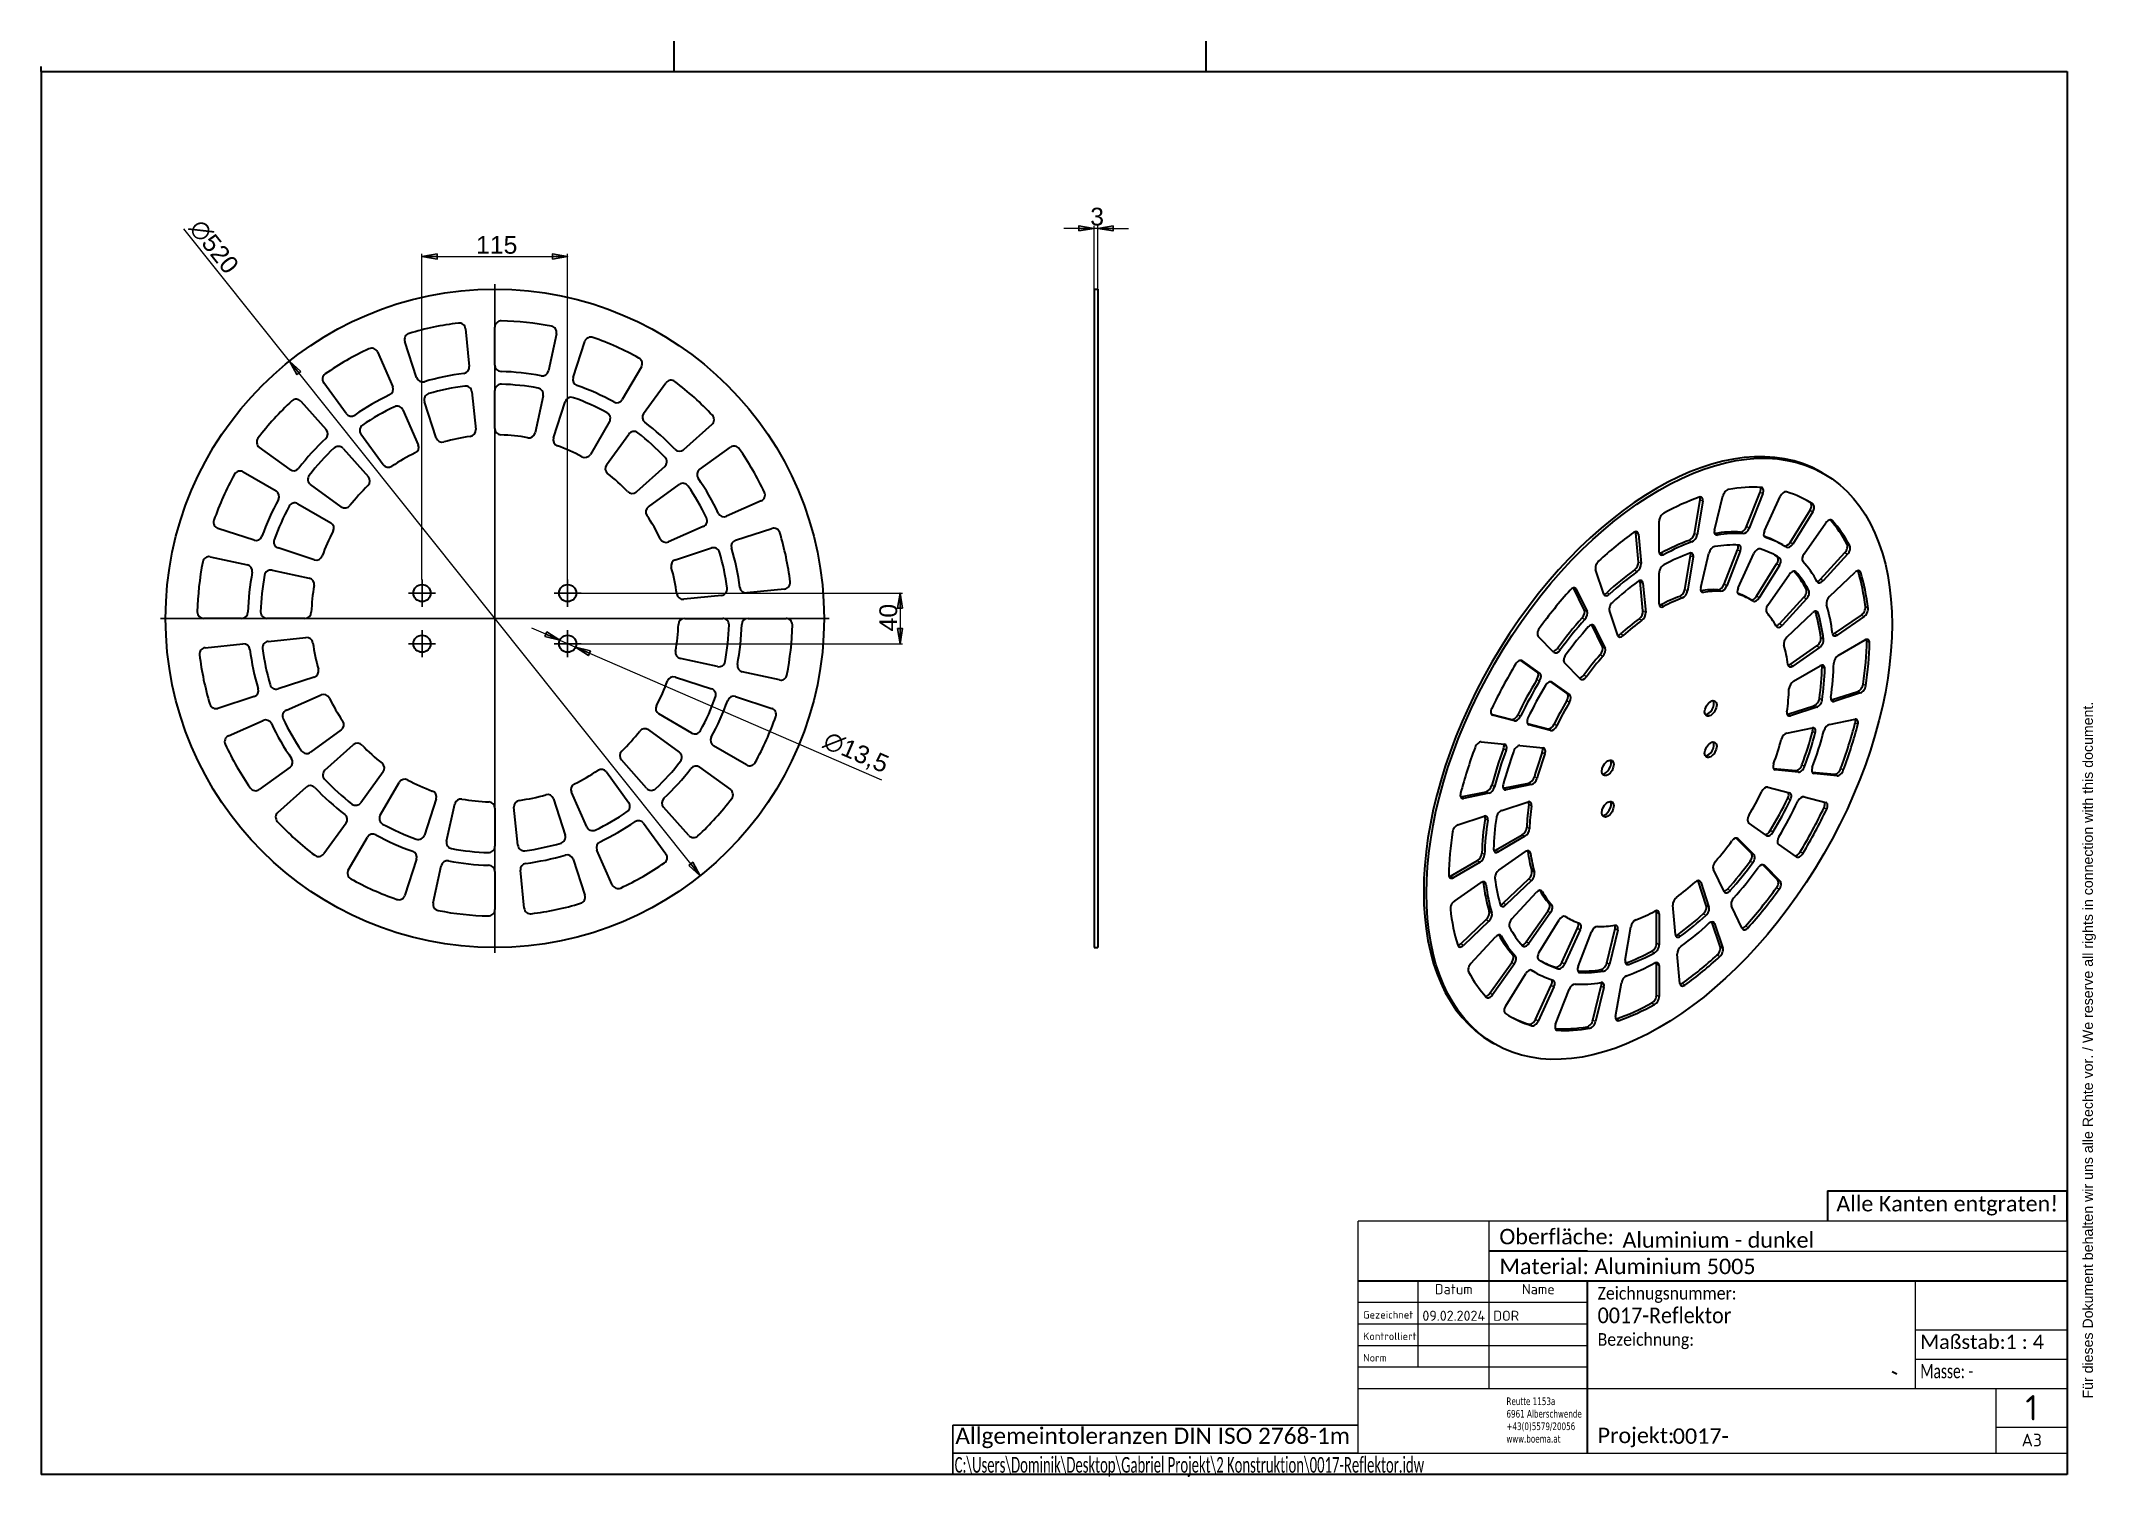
# Model space of a CAD drawing. Header units: millimetres. Extents: x 40 to 1663, y 38 to 1172.
import ezdxf
from ezdxf.enums import TextEntityAlignment as Align

# ---------------------------------------------------------------- set-up
doc = ezdxf.new("R2010")
doc.units = ezdxf.units.MM
doc.header["$LTSCALE"] = 4
for name, color, linetype, lineweight in [('AM_0', 7, 'Continuous', 35), ('AM_6', 7, 'Continuous', 35), ('Schriftkopf', 7, 'Continuous', 9)]:
    doc.layers.add(name, color=color, linetype=linetype, lineweight=lineweight)
for name, color, linetype, lineweight, true_color in [('AM_5', 3, 'Continuous', 25, 0x00ff00), ('AM_7', 4, 'Continuous', 25, 0x00ffff), ('AM_TANG', 171, 'Continuous', 18, 0x8080ff), ('Skizziergeometrie(Böma)', 179, 'Continuous', 30, 0x262659), ('Symbole(Böma)', 179, 'Continuous', 15, 0x262659)]:
    doc.layers.add(name, color=color, linetype=linetype, lineweight=lineweight, true_color=true_color)
doc.styles.add('Böma', font='calibri.ttf')
doc.styles.add('Textstil10', font='isocpeur.ttf')
doc.styles.add('Textstil11', font='isocpeur.ttf')
doc.styles.add('Textstil8', font='isocpeur.ttf')
doc.styles.add('Textstil9', font='isocpeur.ttf')
doc.styles.add('Textstil97', font='calibri.ttf', dxfattribs={"width": 0.6})
doc.styles.add('WEC-3_5', font='arial.ttf')
doc.dimstyles.new('WEC_BEM', dxfattribs={"dimscale": 4, "dimtxt": 3.5, "dimasz": 3, "dimexe": 0.5, "dimexo": 0, "dimgap": 0.5, "dimtad": 1, "dimrnd": 1e-08, "dimtxsty": 'WEC-3_5', "dimblk": 'Filled-1', "dimcen": 0.09, "dimdle": 12, "dimclrd": 256, "dimclre": 256, "dimclrt": 7, "dimadec": 1, "dimazin": 2, "dimtfac": 0.571429, "dimtdec": 3, "dimtmove": 0, "dimatfit": 3, "dimldrblk": 'Filled-1', "dimfxl": 1, "dimtolj": 1, "dimlwd": 15, "dimlwe": 15, "dimarcsym": 0})

msp = doc.modelspace()

# ---------------------------------------------------------------- blocks, each defined once
blk = doc.blocks.new('Ränder A3')
at = {"layer": 'Skizziergeometrie(Böma)'}
for p, q in [((10, 287), (410, 287)), ((10, 287), (10, 10)), ((410, 287), (410, 10)), ((375.42, 30.34), (376.34, 29.9)), ((410, 10), (10, 10))]:
    blk.add_line(p, q, dxfattribs=at)
at = {"layer": 'Symbole(Böma)', "color": 179, "true_color": 0x262659, "insert": (413.07, 25), "char_height": 2, "width": 146.4494, "attachment_point": 1, "rotation": 90, "style": 'Böma'}
blk.add_mtext('\\fArial|b0|i0;{\\H2.0000;Für dieses Dokument behalten wir uns alle Rechte vor. / We reserve all rights in connection with this document.}', dxfattribs=at)
blk = doc.blocks.new('Schriftfelder Böma Projekt')
at = {"layer": 'AM_0', "lineweight": 18}
for p, q in [((328.4, 127.9), (328.4, 106.65)), ((328.4, 118.25), (358.4, 118.25)), ((328.4, 112.45), (358.4, 112.45))]:
    blk.add_line(p, q, dxfattribs=at)
at = {"layer": 'AM_0', "lineweight": 25}
for p, q in [((138.4, 99.4), (218.4, 99.4)), ((138.4, 99.4), (138.4, 89.65)), ((218.4, 93.9), (138.4, 93.9)), ((138.4, 89.65), (218.4, 89.65))]:
    blk.add_line(p, q, dxfattribs=at)
at = {"layer": 'Schriftkopf', "lineweight": 9}
blk.add_line((358.4, 139.65), (218.4, 139.65), dxfattribs=at)
at = {"layer": 'Schriftkopf'}
for p, q in [((218.4, 93.9), (218.4, 139.65)), ((244.3, 127.9), (244.3, 139.65)), ((358.4, 89.65), (358.4, 139.65)), ((263.7, 133.77), (358.4, 133.77)), ((230.3, 110.9), (230.3, 127.9)), ((244.3, 106.65), (244.3, 127.9)), ((218.4, 123.65), (263.7, 123.65)), ((218.4, 119.4), (263.7, 119.4)), ((218.4, 115.15), (263.7, 115.15)), ((218.4, 110.9), (263.7, 110.9)), ((218.4, 106.65), (358.4, 106.65)), ((344.4, 93.9), (344.4, 106.65)), ((344.4, 99.02), (358.4, 99.02)), ((218.4, 93.9), (263.7, 93.9)), ((263.7, 93.9), (358.4, 93.9)), ((218.4, 89.65), (358.4, 89.65))]:
    blk.add_line(p, q, dxfattribs=at)
at = {"layer": 'Skizziergeometrie(Böma)'}
for p, q in [((311.05, 145.65), (311.05, 139.65)), ((311.05, 145.65), (358.4, 145.65)), ((358.4, 139.65), (358.4, 145.67)), ((263.7, 133.77), (244.3, 133.77)), ((218.4, 127.9), (358.4, 127.9)), ((263.7, 93.9), (263.7, 127.9))]:
    blk.add_line(p, q, dxfattribs=at)
at = {"layer": 'AM_6', "color": 7, "insert": (138.9, 98.9), "char_height": 3.2, "attachment_point": 1, "style": 'WEC-3_5'}
blk.add_mtext('\\fCalibri|b0|i0;{\\H3.2000;Allgemeintoleranzen DIN ISO 2768-1m}', dxfattribs=at)
at = {"layer": 'Schriftkopf', "style": 'Textstil11'}
for s, p in [('Datum', (237.3, 124.65)), ('Name', (254, 124.65))]:
    blk.add_text(s, height=2, dxfattribs=at).set_placement(p, align=Align.BOTTOM_CENTER)
at = {"layer": 'Schriftkopf', "style": 'Textstil10'}
for s, p in [('Gezeichnet', (219.4, 120)), ('Kontrolliert', (219.4, 115.75)), ('Norm', (219.4, 111.5))]:
    blk.add_text(s, height=1.5, dxfattribs=at).set_placement(p, align=Align.BOTTOM_LEFT)
at = {"layer": 'Schriftkopf'}
for tag, p, height, style in [('ERSTELLUNGSDATUM_001', (231.1, 120), 2, 'Textstil11'), ('AUTOR_001', (245.1, 120), 2, 'Textstil11'), ('Blattnummer_001', (350.15, 100.34), 5, 'Textstil8'), ('Blattgröße_001', (349.4, 95.21), 2.5, 'Textstil9')]:
    blk.add_attdef(tag, p, '', height=height, dxfattribs=dict(at, style=style))
at = {"layer": 'Schriftkopf', "style": 'Textstil11'}
for tag, p in [('KONTROLLDATUM', (231.3, 115.75)), ('KONTROLLIERT_VON', (245.3, 115.75)), ('GENEHM.DAT._KONSTR.', (231.3, 111.5)), ('KONSTR._GEN._VON', (245.3, 111.5))]:
    blk.add_attdef(tag, text='', height=2, dxfattribs=at).set_placement(p, align=Align.BOTTOM_LEFT)
at = {"layer": 'Symbole(Böma)', "color": 179, "true_color": 0x262659, "attachment_point": 1, "style": 'Böma'}
for s, insert, char_height in [('Alle Kanten entgraten!', (312.83, 144.65), 3.05), ('\\fCalibri|b0|i0;Oberfläche: ', (246.3, 138.15), 3.05), ('Material: Aluminium 5005', (246.3, 132.27), 3.05), ('\\fCalibri|b0|i0;{\\H2.8000;Maßstab:1 : 4}', (329.4, 117.25), 2.8), ('Projekt:', (265.7, 98.9), 3.05)]:
    blk.add_mtext(s, dxfattribs=dict(at, insert=insert, char_height=char_height))
for s, insert, char_height, line_spacing_factor in [('{\\H0.81967x;\\W0.9;Zeichnugsnummer:\\P\\H1.24x;0017-Reflektor\\H1.12903x;\\P\\H0.71429x;Bezeichnung:\\H1.24x;\\P}', (265.7, 126.7), 3.05, 0.978242), ('\\fTahoma|b0|i0;\\W0.80;{\\H1.5000;Reutte 1153a\\P}\\fTahoma|b0|i0;\\W0.80;{\\H1.5000;6961 Alberschwende\\P}\\fTahoma|b0|i0;\\W0.80;{\\H1.5000;+43(0)5579/20056\\P}\\fTahoma|b0|i0;\\W0.80;{\\H1.5000;www.boema.at}', (247.7, 104.87), 1.5, 0.987884)]:
    blk.add_mtext(s, dxfattribs=dict(at, insert=insert, char_height=char_height, line_spacing_factor=line_spacing_factor))
at = {"layer": 'Symbole(Böma)', "color": 179, "true_color": 0x262659, "insert": (329.4, 111.46), "char_height": 2.8, "width": 41.4313, "attachment_point": 1, "style": 'Böma'}
blk.add_mtext('\\fCalibri|b0|i0;\\W0.70;{\\H2.8000;Masse: -}', dxfattribs=at)
at = {"layer": 'Symbole(Böma)', "color": 179, "true_color": 0x262659, "style": 'Böma'}
for tag, p in [('DARSTELLUNG_001', (270.6, 134.43)), ('PROJEKT_001', (280.53, 95.72))]:
    blk.add_attdef(tag, p, '', height=3.05, dxfattribs=at)
blk.add_attdef('Kunde', text='', height=3.05, dxfattribs=at).set_placement((308.7, 98.8), align=Align.TOP_LEFT)
at = {"layer": 'Symbole(Böma)', "color": 179, "true_color": 0x262659, "style": 'Textstil97', "width": 0.6}
blk.add_attdef('DATEINAME_UND_PFAD_001', (138.76, 90.01), '', height=3.1, dxfattribs=at)
blk = doc.blocks.new('Faltmarken_A3')
at = {"layer": 'Skizziergeometrie(Böma)'}
for p, q in [((125, 0), (125, 6)), ((230, 0), (230, 6)), ((0, 0), (0, 1))]:
    blk.add_line(p, q, dxfattribs=at)
blk = doc.blocks.new('Filled-1')
at = {"color": 0}
for p, q in [((0, 0), (-1, 0.17)), ((-1, 0.17), (-1, -0.17)), ((-1, 0), (0, 0)), ((-1, -0.17), (0, 0))]:
    blk.add_line(p, q, dxfattribs=at)
at = {"color": 0, "flags": 128}
blk.add_lwpolyline([(-1, -0.17), (0, 0), (-1, 0.17), (-1, -0.17)], dxfattribs=at)
at = {"color": 0}
blk.add_solid([(-1, -0.17), (0, 0), (-1, 0.17), (-1, -0.17)], dxfattribs=at)
blk = doc.blocks.new('*D19')
at = {"layer": 'AM_5', "linetype": 'Continuous', "lineweight": 15, "transparency": 16777216}
for p, q in [((236.1, 919.3), (152.8, 1023.8)), ((553, 522.3), (243.6, 910))]:
    blk.add_line(p, q, dxfattribs=at)
at = {"layer": 'Defpoints', "color": 0, "linetype": 'Continuous', "transparency": 16777216}
for p in [(236.1, 919.3), (560.5, 512.9)]:
    blk.add_point(p, dxfattribs=at)
at = {"layer": 'AM_5', "linetype": 'Continuous', "lineweight": 15, "transparency": 16777216, "xscale": 12, "yscale": 12, "zscale": 12}
for p, rotation in [((236.1, 919.3), 128.5911988355882), ((560.5, 512.9), 308.5911988355883)]:
    blk.add_blockref('Filled-1', p, dxfattribs=dict(at, rotation=rotation))
at = {"layer": 'AM_5', "color": 7, "linetype": 'Continuous', "lineweight": 18, "transparency": 16777216, "insert": (167.4, 1032.9), "char_height": 14, "attachment_point": 1, "rotation": 308.5912, "style": 'WEC-3_5'}
blk.add_mtext('\\A1;∅520', dxfattribs=at)
blk = doc.blocks.new('*D20')
at = {"layer": 'AM_5', "linetype": 'Continuous', "lineweight": 15, "transparency": 16777216}
for p, q in [((859.6, 1024.1), (847.6, 1024.1)), ((871.6, 976.1), (871.6, 1026.1)), ((874.6, 1024.1), (871.6, 1024.1)), ((874.6, 976.1), (874.6, 1026.1)), ((886.6, 1024.1), (898.6, 1024.1))]:
    blk.add_line(p, q, dxfattribs=at)
at = {"layer": 'Defpoints', "color": 0, "linetype": 'Continuous', "transparency": 16777216}
for p in [(871.6, 1024.1), (871.6, 976.1), (874.6, 976.1)]:
    blk.add_point(p, dxfattribs=at)
at = {"layer": 'AM_5', "linetype": 'Continuous', "lineweight": 15, "transparency": 16777216, "xscale": 12, "yscale": 12, "zscale": 12}
blk.add_blockref('Filled-1', (871.6, 1024.1), dxfattribs=at)
at = {"layer": 'AM_5', "linetype": 'Continuous', "lineweight": 15, "transparency": 16777216, "xscale": 12, "yscale": 12, "zscale": 12, "rotation": 180}
blk.add_blockref('Filled-1', (874.6, 1024.1), dxfattribs=at)
at = {"layer": 'AM_5', "color": 7, "linetype": 'Continuous', "lineweight": 18, "transparency": 16777216, "insert": (868.5, 1040.4), "char_height": 14, "attachment_point": 1, "style": 'WEC-3_5'}
blk.add_mtext('\\A1;3', dxfattribs=at)
blk = doc.blocks.new('*D21')
at = {"layer": 'AM_5', "linetype": 'Continuous', "lineweight": 15, "transparency": 16777216}
for p, q in [((340.8, 746.9), (340.8, 1003.9)), ((352.8, 1001.9), (443.8, 1001.9)), ((455.8, 746.9), (455.8, 1003.9))]:
    blk.add_line(p, q, dxfattribs=at)
at = {"layer": 'Defpoints', "color": 0, "linetype": 'Continuous', "transparency": 16777216}
for p in [(455.8, 1001.9), (340.8, 746.9), (455.8, 746.9)]:
    blk.add_point(p, dxfattribs=at)
at = {"layer": 'AM_5', "linetype": 'Continuous', "lineweight": 15, "transparency": 16777216, "xscale": 12, "yscale": 12, "zscale": 12, "rotation": 180}
blk.add_blockref('Filled-1', (340.8, 1001.9), dxfattribs=at)
at = {"layer": 'AM_5', "linetype": 'Continuous', "lineweight": 15, "transparency": 16777216, "xscale": 12, "yscale": 12, "zscale": 12}
blk.add_blockref('Filled-1', (455.8, 1001.9), dxfattribs=at)
at = {"layer": 'AM_5', "color": 7, "linetype": 'Continuous', "lineweight": 18, "transparency": 16777216, "insert": (383.5, 1018.1), "char_height": 14, "attachment_point": 1, "style": 'WEC-3_5'}
blk.add_mtext('\\A1;115', dxfattribs=at)
blk = doc.blocks.new('*D22')
at = {"layer": 'AM_5', "linetype": 'Continuous', "lineweight": 15, "transparency": 16777216}
for p, q in [((455.8, 736.1), (720.3, 736.1)), ((718.3, 724.1), (718.3, 708.1)), ((455.8, 696.1), (720.3, 696.1))]:
    blk.add_line(p, q, dxfattribs=at)
at = {"layer": 'Defpoints', "color": 0, "linetype": 'Continuous', "transparency": 16777216}
for p in [(455.8, 736.1), (455.8, 696.1), (718.3, 696.1)]:
    blk.add_point(p, dxfattribs=at)
at = {"layer": 'AM_5', "linetype": 'Continuous', "lineweight": 15, "transparency": 16777216, "xscale": 12, "yscale": 12, "zscale": 12}
for p, rotation in [((718.3, 736.1), 90), ((718.3, 696.1), 270)]:
    blk.add_blockref('Filled-1', p, dxfattribs=dict(at, rotation=rotation))
at = {"layer": 'AM_5', "color": 7, "linetype": 'Continuous', "lineweight": 18, "transparency": 16777216, "insert": (702, 705.8), "char_height": 14, "attachment_point": 1, "rotation": 90, "style": 'WEC-3_5'}
blk.add_mtext('\\A1;40', dxfattribs=at)
blk = doc.blocks.new('*D23')
at = {"layer": 'AM_5', "linetype": 'Continuous', "lineweight": 15, "transparency": 16777216}
for p, q in [((438.6, 703.6), (427.6, 708.3)), ((449.6, 698.8), (462, 693.4)), ((473, 688.7), (703.8, 588.6))]:
    blk.add_line(p, q, dxfattribs=at)
at = {"layer": 'Defpoints', "color": 0, "linetype": 'Continuous', "transparency": 16777216}
for p in [(449.6, 698.8), (462, 693.4)]:
    blk.add_point(p, dxfattribs=at)
at = {"layer": 'AM_5', "linetype": 'Continuous', "lineweight": 15, "transparency": 16777216, "xscale": 12, "yscale": 12, "zscale": 12}
for p, rotation in [((449.6, 698.8), 336.5633384364401), ((462, 693.4), 156.5633384364401)]:
    blk.add_blockref('Filled-1', p, dxfattribs=dict(at, rotation=rotation))
at = {"layer": 'AM_5', "color": 7, "linetype": 'Continuous', "lineweight": 18, "transparency": 16777216, "insert": (662.2, 627.7), "char_height": 14, "attachment_point": 1, "rotation": 336.5633, "style": 'WEC-3_5'}
blk.add_mtext('\\A1;∅13,5', dxfattribs=at)

# ---------------------------------------------------------------- dimensions: what is measured, and where the dimension line sits
at = {"layer": 'AM_5', "linetype": 'Continuous', "lineweight": 18}
dim = msp.add_linear_dim(base=(871.6153, 1024.1108), p1=(874.6153, 976.1108), p2=(871.6153, 976.1108), dimstyle='WEC_BEM', override={"dimgap": 0.5, "dimdec": 2, "dimtol": 0, "dimlim": 0, "dimtp": 0, "dimtm": 0, "dimtdec": 3, "dimtofl": 1, "dimatfit": 1}, dxfattribs=at)
dim.commit()
dim.dimension.update_dxf_attribs({"geometry": '*D20', "text_midpoint": (873.1153, 1024.1108), "dimtype": 160})
for p1, p2, picture, middle in [((560.5001, 512.8906), (236.1451, 919.331), '*D19', (168.3851, 1004.2393)), ((449.6295, 698.7955), (462.0157, 693.4261), '*D23', (678.2538, 599.6872))]:
    dim = msp.add_diameter_dim_2p(p1=p1, p2=p2, dimstyle='WEC_BEM', override={"dimgap": 0.5, "dimdec": 2, "dimlfac": 1, "dimtol": 0, "dimlim": 0, "dimtp": 0, "dimtm": 0, "dimtdec": 3, "dimatfit": 2}, dxfattribs=at)
    dim.commit()
    dim.dimension.update_dxf_attribs({"geometry": picture, "text_midpoint": middle, "dimtype": 163})
for base, p1, p2, angle, picture, middle in [((455.8226, 1001.8521), (340.8226, 746.8608), (455.8226, 746.8608), 180, '*D21', (398.3226, 1001.8521)), ((718.2916, 696.1108), (455.8226, 736.1108), (455.8226, 696.1108), 90, '*D22', (718.2916, 716.1108))]:
    dim = msp.add_linear_dim(base=base, p1=p1, p2=p2, angle=angle, dimstyle='WEC_BEM', override={"dimgap": 0.5, "dimdec": 2, "dimtol": 0, "dimlim": 0, "dimtp": 0, "dimtm": 0, "dimtdec": 3, "dimtofl": 0, "dimatfit": 1}, dxfattribs=at)
    dim.commit()
    dim.dimension.update_dxf_attribs({"geometry": picture, "text_midpoint": middle, "dimtype": 160})

# ---------------------------------------------------------------- linework, layer by layer
at = {"layer": 'AM_0'}
for p, q in [((871.6153, 976.1108), (871.6153, 456.1108)), ((871.6153, 976.1108), (874.6153, 976.1108)), ((874.6153, 976.1108), (874.6153, 456.1108)), ((375.1398, 944.8848), (378.1652, 915.0296)), ((398.3226, 916.0483), (398.3226, 946.0565)), ((305.5794, 926.524), (317.6825, 899.0648)), ((336.5385, 906.2627), (327.2655, 934.8021)), ((446.9696, 940.8517), (440.6211, 911.5228)), ((460.1067, 906.2627), (469.3797, 934.8021)), ((514.0374, 914.8194), (498.9365, 888.8877)), ((280.8023, 877.8636), (263.1639, 902.1407)), ((380.1823, 895.1246), (383.2082, 865.2636)), ((398.3226, 866.0275), (398.3226, 896.0414)), ((515.8429, 877.8636), (533.4812, 902.1407)), ((245.0973, 887.5664), (265.0934, 865.1913)), ((325.7518, 880.7574), (337.8572, 853.293)), ((351.9958, 858.69), (342.721, 887.2349)), ((436.3884, 891.9687), (430.0387, 862.6341)), ((444.6494, 858.69), (453.9242, 887.2349)), ((310.2038, 837.3959), (292.5621, 861.6777)), ((488.8684, 871.5986), (473.7646, 845.6619)), ((486.4414, 837.3959), (504.0831, 861.6777)), ((569.7782, 869.336), (547.4031, 849.34)), ((236.5698, 833.6311), (212.2926, 851.2695)), ((278.4251, 850.2734), (298.425, 827.894)), ((560.0754, 833.6311), (584.3525, 851.2695)), ((199.614, 831.8256), (225.5457, 816.7247)), ((532.4852, 836.0083), (510.1057, 816.0084)), ((1445.7128, 831.5985), (1447.8341, 830.3737)), ((277.0375, 804.2296), (252.7557, 821.8713)), ((519.6077, 804.2296), (543.8895, 821.8713)), ((1361.5221, 785.6887), (1368.0791, 812.7768)), ((1386.8576, 788.579), (1397.5355, 815.9171)), ((1399.6568, 814.6923), (1388.9789, 787.3543)), ((1400.9336, 785.2552), (1413.4058, 812.2782)), ((242.8348, 806.6567), (268.7714, 791.5529)), ((608.7358, 808.854), (581.2766, 796.7509)), ((1345.6224, 783.2533), (1350.1114, 809.7921)), ((1352.2327, 808.5673), (1347.7437, 782.0286)), ((1421.1286, 776.0749), (1436.9503, 801.5362)), ((1439.0716, 800.3115), (1423.25, 774.8501)), ((208.1707, 777.8949), (179.6313, 787.1679)), ((562.9691, 788.6816), (535.5047, 776.5762)), ((588.4744, 777.8949), (617.0139, 787.1679)), ((1301.4594, 760.6191), (1299.3202, 783.7608)), ((1301.4415, 782.536), (1303.5807, 759.3944)), ((1317.8341, 768.4554), (1317.8341, 792.9569)), ((1432.2107, 767.1974), (1449.3772, 791.5101)), ((173.5817, 764.7578), (202.9106, 758.4093)), ((255.7434, 762.4376), (227.1985, 771.7124)), ((540.9018, 762.4376), (569.4467, 771.7124)), ((1338.1395, 739.0157), (1342.6294, 765.5595)), ((1344.7508, 764.3348), (1340.2609, 737.791)), ((1350.5921, 740.5354), (1357.1504, 767.6286)), ((1369.0584, 743.009), (1379.7384, 770.3523)), ((1381.8597, 769.1275), (1371.1797, 741.7843)), ((1380.1435, 740.2103), (1392.6181, 767.2385)), ((1415.3341, 774.0821), (1413.2128, 775.3068)), ((1445.0809, 746.9649), (1464.4974, 768.0571)), ((1466.6187, 766.8324), (1447.2022, 745.7401)), ((222.4647, 754.1767), (251.7993, 747.827)), ((1274.1462, 735.2422), (1267.5892, 754.7589)), ((1317.8341, 727.6135), (1317.8341, 752.1198)), ((1394.7555, 733.6332), (1410.5801, 759.0994)), ((1412.7014, 757.8746), (1396.8768, 732.4084)), ((1403.5957, 726.6702), (1420.7655, 750.9876)), ((1452.2918, 733.2828), (1472.4723, 752.5053)), ((577.3364, 734.2511), (547.4754, 731.2252)), ((627.0966, 739.2935), (597.2414, 736.2682)), ((1258.6917, 722.892), (1250.2334, 740.1672)), ((1252.2548, 739.1465), (1260.813, 721.6673)), ((1305.0254, 722.0442), (1302.8857, 745.1902)), ((1305.007, 743.9655), (1307.1467, 720.8194)), ((1390.3341, 730.7808), (1388.2128, 732.0055)), ((1412.7153, 711.806), (1432.1355, 732.9023)), ((1434.2568, 731.6775), (1414.8366, 710.5812)), ((198.3851, 716.1108), (168.3769, 716.1108)), ((248.4059, 716.1108), (218.392, 716.1108)), ((548.2392, 716.1108), (578.2531, 716.1108)), ((598.2601, 716.1108), (628.2682, 716.1108)), ((1285.0762, 702.7097), (1278.5179, 722.2301)), ((1418.6529, 701.2405), (1438.8372, 720.4667)), ((1456.3696, 704.0985), (1477.4805, 718.7571)), ((1479.6018, 717.5323), (1458.491, 702.8738)), ((219.3088, 697.9705), (249.1698, 700.9965)), ((1234.7347, 689.3003), (1222.2625, 701.9216)), ((1272.9574, 693.7557), (1264.4975, 711.0343)), ((1266.5189, 710.0136), (1275.0787, 692.531)), ((1459.2113, 686.8312), (1480.4303, 699.082)), ((169.5485, 692.9281), (199.4038, 695.9534)), ((574.1805, 678.045), (544.8459, 684.3947)), ((1221.5056, 673.765), (1208.6442, 682.9574)), ((1209.4875, 682.6461), (1223.6269, 672.5402)), ((1421.1798, 679.664), (1442.2947, 694.3254)), ((1444.416, 693.1007), (1423.3011, 678.4393)), ((255.7434, 669.784), (227.1985, 660.5092)), ((540.9018, 669.784), (569.4467, 660.5092)), ((623.0635, 667.4638), (593.7346, 673.8123)), ((1245.0746, 656.9194), (1232.2105, 666.1138)), ((1233.0538, 665.8025), (1247.1959, 655.6947)), ((1255.5248, 668.2616), (1243.0502, 680.8854)), ((1423.8412, 666.4103), (1445.0643, 678.6634)), ((208.1707, 654.3267), (179.6313, 645.0537)), ((233.676, 643.5401), (261.1404, 655.6455)), ((588.4744, 654.3267), (617.0139, 645.0537)), ((1453.89, 651.6719), (1474.6286, 658.4619)), ((1476.75, 657.2371), (1456.0113, 650.4471)), ((187.9094, 623.3676), (215.3686, 635.4707)), ((553.8104, 625.565), (527.8737, 640.6688)), ((1185.143, 640.5875), (1201.3363, 636.3515)), ((1203.4576, 635.1267), (1186.2911, 639.6173)), ((1213.7547, 633.103), (1229.9513, 628.8661)), ((1419.3205, 640.3536), (1440.0631, 647.1449)), ((1442.1844, 645.9202), (1421.4418, 639.1289)), ((1452.2918, 632.3898), (1472.4723, 636.4696)), ((277.0375, 627.992), (252.7557, 610.3503)), ((519.6077, 627.992), (543.8895, 610.3503)), ((1177.326, 618.5654), (1195.6624, 616.8221)), ((1232.0726, 627.6414), (1214.9028, 632.1328)), ((1418.6529, 625.5892), (1438.8372, 629.6697)), ((264.16, 596.2133), (286.5394, 616.2132)), ((518.22, 581.9482), (498.2202, 604.3277)), ((597.0311, 600.396), (571.0995, 615.4969)), ((1207.8877, 615.6599), (1226.2277, 613.9163)), ((236.5698, 598.5905), (212.2926, 580.9521)), ((310.2038, 594.8257), (292.5621, 570.5439)), ((307.7767, 560.623), (322.8805, 586.5597)), ((486.4414, 594.8257), (504.0831, 570.5439)), ((560.0754, 598.5905), (584.3525, 580.9521)), ((1194.7098, 581.9692), (1214.8941, 586.0498)), ((1217.0154, 584.8251), (1196.8311, 580.7445)), ((1407.9272, 597.6649), (1425.6593, 595.9791)), ((1427.7806, 594.7544), (1409.4406, 596.498)), ((1438.4924, 594.759), (1456.221, 593.0736)), ((1458.3423, 591.8488), (1440.0058, 593.5921)), ((226.867, 562.8856), (249.2421, 582.8816)), ((351.9958, 573.5316), (342.721, 544.9867)), ((360.2567, 540.2529), (366.6064, 569.5875)), ((444.6494, 573.5316), (453.9242, 544.9867)), ((470.8933, 551.4643), (458.7879, 578.9287)), ((1161.0747, 575.1694), (1181.2552, 579.2492)), ((1183.3765, 578.0244), (1163.196, 573.9446)), ((1193.4839, 564.4941), (1214.2265, 571.2853)), ((1403.5957, 582.7729), (1420.7655, 578.2814)), ((1432.2107, 575.2875), (1449.3772, 570.7969)), ((280.8023, 554.358), (263.1639, 530.0809)), ((398.3226, 566.1942), (398.3226, 536.1803)), ((416.4629, 537.097), (413.4369, 566.958)), ((515.8429, 554.358), (533.4812, 530.0809)), ((551.5478, 544.6552), (531.5518, 567.0303)), ((1158.9183, 553.1771), (1179.657, 559.9671)), ((1402.6145, 544.6118), (1388.4724, 554.7196)), ((282.6078, 517.4023), (297.7087, 543.3339)), ((1188.4827, 532.9755), (1209.7058, 545.2286)), ((1211.8271, 544.0039), (1190.604, 531.7508)), ((1390.4968, 530.7536), (1378.7293, 542.6618)), ((1380.1435, 542.1526), (1392.6181, 529.5288)), ((1426.1808, 527.7681), (1412.0414, 537.874)), ((336.5385, 525.959), (327.2655, 497.4195)), ((349.6756, 491.3699), (356.0241, 520.6988)), ((460.1067, 525.959), (469.3797, 497.4195)), ((491.0657, 505.6976), (478.9627, 533.1568)), ((1153.1167, 512.5569), (1174.3357, 524.8077)), ((1176.457, 523.583), (1155.238, 511.3322)), ((1191.2523, 517.3136), (1212.3672, 531.9749)), ((1411.2844, 509.7173), (1399.5193, 521.6232)), ((1400.9336, 521.1139), (1413.4058, 508.4926)), ((398.3226, 516.1733), (398.3226, 486.1652)), ((421.5053, 487.3368), (418.48, 517.192)), ((1156.0665, 492.8819), (1177.1773, 507.5404)), ((1194.7098, 491.1722), (1214.8941, 510.3985)), ((1217.0154, 509.1737), (1196.8311, 489.9475)), ((1355.0291, 489.4089), (1348.4708, 508.9293)), ((1350.5921, 507.7045), (1357.1504, 488.1841)), ((1369.1494, 500.4006), (1360.5896, 517.8832)), ((1201.4115, 478.7367), (1220.8317, 499.833)), ((1330.6613, 466.4487), (1328.5216, 489.5948)), ((1383.4135, 471.2677), (1374.8553, 488.7469)), ((1161.0747, 459.1336), (1181.2552, 478.3562)), ((1183.3765, 477.1314), (1163.196, 457.9089)), ((1212.7815, 460.6513), (1229.9513, 484.9687)), ((1232.0726, 483.744), (1214.9028, 459.4266)), ((1222.9669, 452.5396), (1238.7915, 478.0058)), ((1240.9288, 444.4005), (1253.4034, 471.4286)), ((1245.3341, 479.6334), (1243.3171, 480.798)), ((1276.3966, 444.0103), (1282.9548, 471.1036)), ((1290.9175, 446.0794), (1295.4074, 472.6232)), ((1315.7128, 459.5192), (1315.7128, 484.0254)), ((1317.8341, 482.8007), (1317.8341, 458.2944)), ((1365.9578, 456.8801), (1359.4008, 476.3968)), ((1361.5221, 475.172), (1368.0791, 455.6554)), ((871.6153, 456.1108), (874.6153, 456.1108)), ((1169.0496, 443.5818), (1188.4661, 464.6741)), ((1255.5248, 470.2039), (1243.0502, 443.1757)), ((1253.8086, 441.2867), (1264.4886, 468.63)), ((1285.0762, 469.8788), (1278.5179, 442.7856)), ((1184.1698, 420.1289), (1201.3363, 444.4416)), ((1203.4576, 443.2169), (1186.2911, 418.9041)), ((1315.7128, 418.682), (1315.7128, 443.1836)), ((1317.8341, 441.9588), (1317.8341, 417.4573)), ((1334.2268, 427.8782), (1332.0876, 451.0198)), ((1196.5967, 410.1028), (1212.4183, 435.5641)), ((1220.3341, 436.3322), (1218.2128, 437.5569)), ((1220.1412, 399.3608), (1232.6134, 426.3838)), ((1234.7347, 425.159), (1222.2625, 398.136)), ((1236.0114, 395.7219), (1246.6894, 423.0599)), ((1265.4679, 398.8622), (1272.0249, 425.9503)), ((1274.1462, 424.7255), (1267.5892, 397.6375)), ((1283.4355, 401.8469), (1287.9246, 428.3856)), ((1185.7128, 381.2652), (1187.8341, 380.0405))]:
    msp.add_line(p, q, dxfattribs=at)
for centre, radius in [((398.3226, 716.1108), 260), ((340.8226, 736.1108), 6.75), ((455.8226, 736.1108), 6.75), ((340.8226, 696.1108), 6.75), ((455.8226, 696.1108), 6.75)]:
    msp.add_circle(centre, radius, dxfattribs=at)
for centre, radius, start, end in [((398.3226, 716.1108), 235, 97.0319551, 106.7543414), ((370.1653, 944.3808), 5, 5.7862965, 97.0319551), ((403.3226, 946.0565), 5, 88.7543414, 180), ((398.3226, 716.1108), 235, 79.0319551, 88.7543414), ((442.0827, 941.9095), 5, 347.7862965, 79.0319551), ((398.3226, 716.1108), 235, 115.0319551, 124.7543414), ((301.0041, 924.5074), 5, 23.7862965, 115.0319551), ((332.0208, 936.3472), 5, 106.7543414, 198), ((474.135, 933.257), 5, 70.7543414, 162), ((398.3226, 716.1108), 235, 61.0319551, 70.7543414), ((267.209, 905.0797), 5, 124.7543414, 216), ((398.3226, 716.1108), 195, 97.2188403, 106.5674563), ((373.1907, 914.5255), 5, 277.2188403, 5.7862965), ((403.3226, 916.0483), 5, 180, 268.5674563), ((398.3226, 716.1108), 195, 79.2188403, 88.5674563), ((435.7342, 912.5806), 5, 259.2188403, 347.7862965), ((509.7166, 917.3355), 5, 329.7862965, 61.0319551), ((398.3226, 716.1108), 195, 115.2188403, 124.5674563), ((313.1072, 897.0482), 5, 295.2188403, 23.7862965), ((341.2938, 907.8077), 5, 198, 286.5674563), ((347.4763, 888.78), 5, 106.4082458, 198), ((398.3226, 716.1108), 185, 97.3780507, 106.4082458), ((375.2078, 894.6205), 5, 5.7862965, 97.3780507), ((403.3226, 896.0414), 5, 88.4082458, 180), ((398.3226, 716.1108), 185, 79.3780507, 88.4082458), ((431.5016, 893.0265), 5, 347.7862965, 79.3780507), ((464.8619, 904.7176), 5, 162, 250.5674563), ((398.3226, 716.1108), 195, 61.2188403, 70.5674563), ((537.5263, 899.2018), 5, 52.7543414, 144), ((398.3226, 716.1108), 235, 43.0319551, 52.7543414), ((398.3226, 716.1108), 235, 133.0319551, 142.7543414), ((241.3692, 884.2347), 5, 41.7862965, 133.0319551), ((284.8474, 880.8026), 5, 216, 304.5674563), ((398.3226, 716.1108), 185, 115.3780507, 124.4082458), ((321.1766, 878.7407), 5, 23.7862965, 115.3780507), ((458.6795, 885.6898), 5, 70.4082458, 162), ((398.3226, 716.1108), 185, 61.3780507, 70.4082458), ((484.5477, 874.1147), 5, 329.7862965, 61.3780507), ((494.6157, 891.4038), 5, 241.2188403, 329.7862965), ((519.888, 874.9247), 5, 144, 232.5674563), ((566.4464, 873.0642), 5, 311.7862965, 43.0319551), ((261.3652, 861.8595), 5, 313.2188403, 41.7862965), ((296.6071, 864.6166), 5, 124.4082458, 216), ((378.2337, 864.7595), 5, 277.6965097, 5.7862965), ((403.3226, 866.0275), 5, 180, 268.0897868), ((398.3226, 716.1108), 145, 79.6965097, 88.0897868), ((425.1519, 863.6919), 5, 259.6965097, 347.7862965), ((508.1282, 858.7387), 5, 52.4082458, 144), ((398.3226, 716.1108), 185, 43.3780507, 52.4082458), ((398.3226, 716.1108), 195, 43.2188403, 52.5674563), ((215.2316, 855.3146), 5, 142.7543414, 234), ((398.3226, 716.1108), 195, 133.2188403, 142.5674563), ((398.3226, 716.1108), 185, 133.3780507, 142.4082458), ((274.6969, 846.9416), 5, 41.7862965, 133.3780507), ((398.3226, 716.1108), 145, 115.6965097, 124.0897868), ((333.282, 851.2763), 5, 295.6965097, 23.7862965), ((356.7511, 860.2351), 5, 198, 286.0897868), ((398.3226, 716.1108), 145, 97.6965097, 106.0897868), ((449.4047, 857.1449), 5, 162, 250.0897868), ((398.3226, 716.1108), 145, 61.6965097, 70.0897868), ((469.4439, 848.1781), 5, 241.6965097, 329.7862965), ((544.0713, 853.0682), 5, 223.2188403, 311.7862965), ((587.2914, 847.2244), 5, 34.7543414, 126), ((398.3226, 716.1108), 235, 25.0319551, 34.7543414), ((398.3226, 716.1108), 235, 151.0319551, 160.7543414), ((197.0979, 827.5048), 5, 59.7862965, 151.0319551), ((239.5087, 837.6762), 5, 234, 322.5674563), ((255.6946, 825.9164), 5, 142.4082458, 234), ((294.6968, 824.5622), 5, 313.6965097, 41.7862965), ((314.2489, 840.3348), 5, 216, 304.0897868), ((490.4865, 834.457), 5, 144, 232.0897868), ((398.3226, 716.1108), 145, 43.6965097, 52.0897868), ((529.1534, 839.7365), 5, 311.7862965, 43.3780507), ((563.0143, 829.586), 5, 126, 214.5674563), ((223.0296, 812.4039), 5, 331.2188403, 59.7862965), ((398.3226, 716.1108), 145, 133.6965097, 142.0897868), ((506.774, 819.7366), 5, 223.6965097, 311.7862965), ((546.8284, 817.8262), 5, 34.4082458, 126), ((398.3226, 716.1108), 185, 25.3780507, 34.4082458), ((398.3226, 716.1108), 195, 25.2188403, 34.5674563), ((606.7191, 813.4293), 5, 293.7862965, 25.0319551), ((398.3226, 716.1108), 195, 151.2188403, 160.5674563), ((398.3226, 716.1108), 185, 151.3780507, 160.4082458), ((240.3187, 802.3359), 5, 59.7862965, 151.3780507), ((279.9764, 808.2747), 5, 234, 322.0897868), ((522.5466, 800.1845), 5, 126, 214.0897868), ((398.3226, 716.1108), 145, 25.6965097, 34.0897868), ((560.9525, 793.2568), 5, 293.7862965, 25.3780507), ((579.26, 801.3262), 5, 205.2188403, 293.7862965), ((181.1764, 791.9232), 5, 160.7543414, 252), ((209.7158, 782.6502), 5, 252, 340.5674563), ((398.3226, 716.1108), 145, 151.6965097, 160.0897868), ((266.2553, 787.2321), 5, 331.6965097, 59.7862965), ((533.4881, 781.1514), 5, 205.6965097, 293.7862965), ((618.559, 782.4126), 5, 16.7543414, 108), ((398.3226, 716.1108), 235, 7.0319551, 16.7543414), ((172.5239, 759.871), 5, 77.7862965, 169.0319551), ((228.7436, 776.4677), 5, 160.4082458, 252), ((257.2885, 767.1929), 5, 252, 340.0897868), ((570.9918, 766.9571), 5, 16.4082458, 108), ((398.3226, 716.1108), 185, 7.3780507, 16.4082458), ((590.0195, 773.1396), 5, 108, 196.5674563), ((398.3226, 716.1108), 195, 7.2188403, 16.5674563), ((398.3226, 716.1108), 235, 169.0319551, 178.7543414), ((201.8528, 753.5225), 5, 349.2188403, 77.7862965), ((398.3226, 716.1108), 195, 169.2188403, 178.5674563), ((398.3226, 716.1108), 185, 169.3780507, 178.4082458), ((221.4069, 749.2898), 5, 77.7862965, 169.3780507), ((250.7415, 742.9401), 5, 349.6965097, 77.7862965), ((542.4469, 757.6823), 5, 108, 196.0897868), ((398.3226, 716.1108), 145, 7.6965097, 16.0897868), ((398.3226, 716.1108), 145, 169.6965097, 178.0897868), ((546.9713, 736.1997), 5, 187.6965097, 275.7862965), ((576.8323, 739.2256), 5, 275.7862965, 7.3780507), ((596.7373, 741.2427), 5, 187.2188403, 275.7862965), ((626.5925, 744.2681), 5, 275.7862965, 7.0319551), ((168.3769, 721.1108), 5, 178.7543414, 270), ((198.3851, 721.1108), 5, 270, 358.5674563), ((218.392, 721.1108), 5, 178.4082458, 270), ((248.4059, 721.1108), 5, 270, 358.0897868), ((548.2392, 711.1108), 5, 90, 178.0897868), ((578.2531, 711.1108), 5, 358.4082458, 90), ((598.2601, 711.1108), 5, 90, 178.5674563), ((628.2682, 711.1108), 5, 358.7543414, 90), ((219.8129, 692.996), 5, 95.7862965, 187.3780507), ((249.6739, 696.0219), 5, 7.6965097, 95.7862965), ((398.3226, 716.1108), 145, 349.6965097, 358.0897868), ((398.3226, 716.1108), 185, 349.3780507, 358.4082458), ((398.3226, 716.1108), 195, 349.2188403, 358.5674563), ((398.3226, 716.1108), 235, 349.0319551, 358.7543414), ((170.0526, 687.9535), 5, 95.7862965, 187.0319551), ((398.3226, 716.1108), 235, 187.0319551, 196.7543414), ((199.9079, 690.9789), 5, 7.2188403, 95.7862965), ((398.3226, 716.1108), 195, 187.2188403, 196.5674563), ((398.3226, 716.1108), 185, 187.3780507, 196.4082458), ((398.3226, 716.1108), 145, 187.6965097, 196.0897868), ((545.9037, 689.2815), 5, 169.6965097, 257.7862965), ((575.2382, 682.9318), 5, 257.7862965, 349.3780507), ((254.1983, 674.5393), 5, 288, 16.0897868), ((398.3226, 716.1108), 145, 331.6965097, 340.0897868), ((539.3567, 665.0287), 5, 72, 160.0897868), ((594.7923, 678.6991), 5, 169.2188403, 257.7862965), ((624.1213, 672.3507), 5, 257.7862965, 349.0319551), ((206.6256, 659.082), 5, 288, 16.5674563), ((225.6534, 665.2645), 5, 196.4082458, 288), ((263.1571, 651.0702), 5, 25.6965097, 113.7862965), ((398.3226, 716.1108), 145, 205.6965097, 214.0897868), ((398.3226, 716.1108), 185, 331.3780507, 340.4082458), ((398.3226, 716.1108), 195, 331.2188403, 340.5674563), ((567.9016, 655.7539), 5, 340.4082458, 72), ((586.9294, 649.5714), 5, 72, 160.5674563), ((178.0862, 649.809), 5, 196.7543414, 288), ((217.3852, 630.8954), 5, 25.2188403, 113.7862965), ((398.3226, 716.1108), 195, 205.2188403, 214.5674563), ((235.6927, 638.9648), 5, 113.7862965, 205.3780507), ((398.3226, 716.1108), 185, 205.3780507, 214.4082458), ((274.0985, 632.0371), 5, 306, 34.0897868), ((530.3899, 644.9895), 5, 151.6965097, 239.7862965), ((398.3226, 716.1108), 235, 331.0319551, 340.7543414), ((615.4688, 640.2984), 5, 340.7543414, 72), ((189.926, 618.7924), 5, 113.7862965, 205.0319551), ((398.3226, 716.1108), 235, 205.0319551, 214.7543414), ((289.8712, 612.4851), 5, 43.6965097, 131.7862965), ((398.3226, 716.1108), 145, 313.6965097, 322.0897868), ((516.6688, 623.9469), 5, 54, 142.0897868), ((556.3265, 629.8857), 5, 239.7862965, 331.3780507), ((573.6156, 619.8177), 5, 151.2188403, 239.7862965), ((233.6308, 602.6356), 5, 306, 34.5674563), ((249.8168, 614.3954), 5, 214.4082458, 306), ((398.3226, 716.1108), 145, 223.6965097, 232.0897868), ((306.1587, 597.7646), 5, 324, 52.0897868), ((501.9483, 607.6594), 5, 133.6965097, 221.7862965), ((398.3226, 716.1108), 185, 313.3780507, 322.4082458), ((540.9505, 606.3052), 5, 322.4082458, 54), ((599.5473, 604.7168), 5, 239.7862965, 331.0319551), ((267.4918, 592.4852), 5, 131.7862965, 223.3780507), ((398.3226, 716.1108), 185, 223.3780507, 232.4082458), ((327.2013, 584.0435), 5, 61.6965097, 149.7862965), ((398.3226, 716.1108), 145, 241.6965097, 250.0897868), ((463.3632, 580.9453), 5, 115.6965097, 203.7862965), ((398.3226, 716.1108), 145, 295.6965097, 304.0897868), ((482.3963, 591.8868), 5, 36, 124.0897868), ((398.3226, 716.1108), 195, 313.2188403, 322.5674563), ((557.1365, 594.5454), 5, 54, 142.5674563), ((209.3537, 584.9972), 5, 214.7543414, 306), ((252.5739, 579.1535), 5, 43.2188403, 131.7862965), ((398.3226, 716.1108), 195, 223.2188403, 232.5674563), ((288.517, 573.4829), 5, 232.4082458, 324), ((347.2405, 575.0767), 5, 342, 70.0897868), ((371.4933, 568.5297), 5, 79.6965097, 167.7862965), ((398.3226, 716.1108), 145, 259.6965097, 268.0897868), ((393.3226, 566.1942), 5, 0, 88.0897868), ((418.4115, 567.4621), 5, 97.6965097, 185.7862965), ((398.3226, 716.1108), 145, 277.6965097, 286.0897868), ((439.8941, 571.9865), 5, 18, 106.0897868), ((500.038, 567.605), 5, 304.4082458, 36), ((521.9482, 585.28), 5, 221.7862965, 313.3780507), ((535.2799, 570.3621), 5, 133.2188403, 221.7862965), ((398.3226, 716.1108), 235, 313.0319551, 322.7543414), ((581.4136, 576.9071), 5, 322.7543414, 54), ((230.1987, 559.1574), 5, 131.7862965, 223.0319551), ((398.3226, 716.1108), 235, 223.0319551, 232.7543414), ((276.7572, 557.2969), 5, 324, 52.5674563), ((312.0975, 558.1069), 5, 149.7862965, 241.3780507), ((398.3226, 716.1108), 185, 241.3780507, 250.4082458), ((398.3226, 716.1108), 185, 295.3780507, 304.4082458), ((398.3226, 716.1108), 195, 295.2188403, 304.5674563), ((511.7978, 551.4191), 5, 36, 124.5674563), ((302.0295, 540.8178), 5, 61.2188403, 149.7862965), ((398.3226, 716.1108), 195, 241.2188403, 250.5674563), ((337.9657, 546.5318), 5, 250.4082458, 342), ((365.1436, 539.1951), 5, 167.7862965, 259.3780507), ((393.3226, 536.1803), 5, 268.4082458, 0), ((421.4374, 537.6011), 5, 185.7862965, 277.3780507), ((398.3226, 716.1108), 185, 277.3780507, 286.4082458), ((449.1689, 543.4416), 5, 286.4082458, 18), ((475.4686, 553.4809), 5, 203.7862965, 295.3780507), ((483.5379, 535.1734), 5, 115.2188403, 203.7862965), ((555.276, 547.987), 5, 221.7862965, 313.0319551), ((259.1188, 533.0198), 5, 232.7543414, 324), ((331.7832, 527.504), 5, 342, 70.5674563), ((360.9109, 519.641), 5, 79.2188403, 167.7862965), ((398.3226, 716.1108), 195, 259.2188403, 268.5674563), ((398.3226, 716.1108), 185, 259.3780507, 268.4082458), ((393.3226, 516.1733), 5, 0, 88.5674563), ((423.4545, 517.6961), 5, 97.2188403, 185.7862965), ((398.3226, 716.1108), 195, 277.2188403, 286.5674563), ((455.3514, 524.4139), 5, 18, 106.5674563), ((398.3226, 716.1108), 235, 295.0319551, 304.7543414), ((529.4362, 527.1419), 5, 304.7543414, 36), ((286.9286, 514.8861), 5, 149.7862965, 241.0319551), ((398.3226, 716.1108), 235, 241.0319551, 250.7543414), ((495.641, 507.7143), 5, 203.7862965, 295.0319551), ((322.5102, 498.9646), 5, 250.7543414, 342), ((354.5624, 490.3121), 5, 167.7862965, 259.0319551), ((426.4798, 487.8409), 5, 185.7862965, 277.0319551), ((398.3226, 716.1108), 235, 277.0319551, 286.7543414), ((464.6244, 495.8744), 5, 286.7543414, 18), ((398.3226, 716.1108), 235, 259.0319551, 268.7543414), ((393.3226, 486.1652), 5, 268.7543414, 0)]:
    msp.add_arc(centre, radius, start, end, dxfattribs=at)
for centre, major_axis in [((1317.8341, 605.2071), (130, 225.1666)), ((1358.4928, 645.0113), (-3.375, -5.8457)), ((1358.4928, 612.3515), (-3.375, -5.8457)), ((1277.1755, 598.0628), (-3.375, -5.8457)), ((1277.1755, 565.4029), (-3.375, -5.8457))]:
    msp.add_ellipse(centre, major_axis=major_axis, ratio=0.577350269, dxfattribs=at)
for centre, major_axis, start_param, end_param in [((1315.7128, 606.4319), (-130, -225.1666), 3.141592654, 6.283185307), ((1317.8341, 605.2071), (117.5, 203.516), 0.593969667, 0.76365732), ((1348.7772, 807.436), (2.5, 4.3301), 5.284617805, 6.877154974), ((1346.6559, 808.6607), (-2.5, -4.3301), 2.143025151, 2.703443623), ((1371.4416, 813.4565), (-2.5, -4.3301), 3.591090709, 5.183627878), ((1317.8341, 605.2071), (117.5, 203.516), 0.279810402, 0.449498055), ((1394.4803, 816.2075), (-2.5, -4.3301), 1.828865886, 2.722183441), ((1396.6016, 814.9828), (2.5, 4.3301), 4.970458539, 6.562995709), ((1416.2661, 811.53), (2.5, 4.3301), 0.13533879, 1.727875959), ((1317.8341, 605.2071), (117.5, 203.516), 6.248836444, 6.418524097), ((1321.3697, 794.9982), (-2.5, -4.3301), 3.905249974, 5.497787144), ((1315.7128, 606.4319), (117.5, 203.516), 6.248836444, 6.27415829), ((1434.5943, 803.22), (2.5, 4.3301), 4.656299274, 6.248836444), ((1436.7157, 801.9953), (2.5, 4.3301), 4.656299274, 6.248836444), ((1317.8341, 605.2071), (117.5, 203.516), 0.908128933, 1.077816586), ((1297.924, 780.0936), (2.5, 4.3301), 5.59877707, 7.19131424), ((1295.8026, 781.3183), (-2.5, -4.3301), 2.457184416, 2.703443623), ((1342.1669, 782.122), (-2.5, -4.3301), 0.597231429, 2.143025151), ((1344.2882, 780.8972), (2.5, 4.3301), 3.738824083, 5.284617805), ((1364.8846, 786.3685), (-2.5, -4.3301), 5.183627878, 6.7294216), ((1362.7633, 787.5932), (-2.5, -4.3301), 0.438149031, 0.446236293), ((1315.7128, 606.4319), (97.5, 168.875), 0.283072164, 0.446236293), ((1317.8341, 605.2071), (97.5, 168.875), 0.283072164, 0.446236293), ((1383.8023, 788.8695), (-2.5, -4.3301), 0.283072164, 1.828865886), ((1385.9237, 787.6447), (-2.5, -4.3301), 0.283072164, 1.828865886), ((1403.7939, 784.507), (-2.5, -4.3301), 4.869468613, 6.415262335), ((1315.7128, 606.4319), (97.5, 168.875), 0, 0.122192529), ((1317.8341, 605.2071), (97.5, 168.875), 6.252098206, 6.415262335), ((1451.4553, 789.4071), (2.5, 4.3301), 6.104364831, 7.696902001), ((1315.7128, 606.4319), (117.5, 203.516), 5.934677178, 6.097872579), ((1317.8341, 605.2071), (117.5, 203.516), 5.934677178, 6.104364831), ((1321.3697, 770.4966), (-2.5, -4.3301), 5.497787144, 7.043580866), ((1319.2484, 771.7214), (-2.5, -4.3301), 0.438149031, 0.760395558), ((1315.7128, 606.4319), (97.5, 168.875), 0.597231429, 0.760395558), ((1317.8341, 605.2071), (-97.5, -168.875), 3.738824083, 3.901988212), ((1317.8341, 605.2071), (92.5, 160.2147), 0.600010175, 0.757616812), ((1341.2953, 763.2034), (2.5, 4.3301), 5.284617805, 6.883195483), ((1339.1739, 764.4282), (-2.5, -4.3301), 2.143025151, 2.703443623), ((1360.5129, 768.3084), (-2.5, -4.3301), 3.5850502, 5.183627878), ((1317.8341, 605.2071), (92.5, 160.2147), 0.28585091, 0.443457547), ((1376.6832, 770.6427), (-2.5, -4.3301), 1.828865886, 2.720531414), ((1378.8045, 769.418), (2.5, 4.3301), 4.970458539, 6.569036217), ((1395.4784, 766.4903), (2.5, 4.3301), 0.129298281, 1.727875959), ((1317.8341, 605.2071), (92.5, 160.2147), 6.254876952, 6.412483589), ((1315.7128, 606.4319), (92.5, 160.2147), 6.254876952, 6.271718459), ((1408.2242, 760.7832), (2.5, 4.3301), 4.656299274, 6.254876952), ((1410.3455, 759.5585), (2.5, 4.3301), 4.656299274, 6.254876952), ((1418.7727, 777.7587), (-2.5, -4.3301), 0.174490611, 1.51470662), ((1420.894, 776.534), (-2.5, -4.3301), 6.252098206, 7.797891927), ((1434.2888, 765.0944), (-2.5, -4.3301), 4.555309348, 6.10110307), ((1463.0714, 770.9696), (2.5, 4.3301), 4.342140008, 5.934677178), ((1465.1928, 769.7448), (2.5, 4.3301), 4.342140008, 5.934677178), ((1270.9517, 757.9618), (-2.5, -4.3301), 4.219409239, 5.811946409), ((1315.7128, 606.4319), (97.5, 168.875), 0.911390694, 1.074554824), ((1317.8341, 605.2071), (-97.5, -168.875), 4.052983348, 4.216147477), ((1297.9419, 758.1767), (-2.5, -4.3301), 0.911390694, 2.457184416), ((1300.0632, 756.952), (2.5, 4.3301), 4.052983348, 5.59877707), ((1321.3697, 754.161), (-2.5, -4.3301), 3.899209466, 5.497787144), ((1422.8436, 748.8846), (2.5, 4.3301), 6.098324323, 7.696902001), ((1315.7128, 606.4319), (92.5, 160.2147), 5.940717687, 6.090326394), ((1317.8341, 605.2071), (92.5, 160.2147), 5.940717687, 6.098324323), ((1317.8341, 605.2071), (97.5, 168.875), 5.93793894, 6.10110307), ((1443.6549, 749.8773), (-2.5, -4.3301), 0.431846399, 1.200547355), ((1473.5648, 749.2535), (2.5, 4.3301), 5.790205566, 7.382742736), ((1471.4435, 750.4782), (-2.5, -4.3301), 2.648612912, 2.703443623), ((1315.7128, 606.4319), (117.5, 203.516), 5.620517913, 5.790205566), ((1317.8341, 605.2071), (-117.5, -203.516), 2.478925259, 2.648612912), ((1317.8341, 605.2071), (117.5, 203.516), 1.222288198, 1.391975851), ((1249.0196, 735.6321), (2.5, 4.3301), 5.912936335, 7.505473505), ((1277.5087, 738.4451), (-2.5, -4.3301), 5.811946409, 7.357740131), ((1275.3874, 739.6698), (-2.5, -4.3301), 0.438149031, 1.074554824), ((1317.8341, 605.2071), (92.5, 160.2147), 0.914169441, 1.071776077), ((1301.4895, 741.5231), (2.5, 4.3301), 5.59877707, 7.197354748), ((1299.3682, 742.7478), (-2.5, -4.3301), 2.457184416, 2.703443623), ((1315.7128, 606.4319), (72.5, 125.5737), 0.605568333, 0.752058654), ((1317.8341, 605.2071), (-72.5, -125.5737), 3.747160987, 3.893651308), ((1334.684, 737.8844), (-2.5, -4.3301), 0.605568333, 2.143025151), ((1336.8053, 736.6596), (2.5, 4.3301), 3.747160987, 5.284617805), ((1353.9546, 741.2152), (-2.5, -4.3301), 5.183627878, 6.721084696), ((1315.7128, 606.4319), (72.5, 125.5737), 0.291409068, 0.43789078), ((1317.8341, 605.2071), (72.5, 125.5737), 0.291409068, 0.437899389), ((1366.0032, 743.2995), (-2.5, -4.3301), 0.291409068, 1.828865886), ((1368.1245, 742.0747), (-2.5, -4.3301), 0.291409068, 1.828865886), ((1383.0038, 739.4621), (-2.5, -4.3301), 4.869468613, 6.406925431), ((1315.7128, 606.4319), (72.5, 125.5737), 0, 0.109871879), ((1317.8341, 605.2071), (72.5, 125.5737), 6.26043511, 6.406925431), ((1392.3995, 735.317), (-2.5, -4.3301), 0.124686028, 1.51470662), ((1394.5209, 734.0923), (-2.5, -4.3301), 6.26043511, 7.797891927), ((1430.7095, 735.8147), (2.5, 4.3301), 4.342140008, 5.940717687), ((1432.8309, 734.59), (2.5, 4.3301), 4.342140008, 5.940717687), ((1445.7762, 748.6525), (-2.5, -4.3301), 5.93793894, 7.483732662), ((1453.3844, 730.0309), (-2.5, -4.3301), 4.241150082, 5.786943804), ((1315.7128, 606.4319), (97.5, 168.875), 1.22554996, 1.388714089), ((1317.8341, 605.2071), (-97.5, -168.875), 4.367142613, 4.530306743), ((1255.4565, 719.3776), (2.5, 4.3301), 4.367142613, 5.912936335), ((1257.5778, 718.1529), (2.5, 4.3301), 4.367142613, 5.912936335), ((1281.8804, 725.433), (-2.5, -4.3301), 4.213368731, 5.811946409), ((1315.7128, 606.4319), (72.5, 125.5737), 0.919727599, 1.066217919), ((1317.8341, 605.2071), (-72.5, -125.5737), 4.061320252, 4.207810573), ((1301.5078, 719.6018), (-2.5, -4.3301), 0.919727599, 2.457184416), ((1303.6292, 718.377), (2.5, 4.3301), 4.061320252, 5.59877707), ((1321.3697, 729.6548), (-2.5, -4.3301), 5.497787144, 7.035243961), ((1319.2484, 730.8795), (-2.5, -4.3301), 0.438149031, 0.752058654), ((1405.6738, 724.5673), (-2.5, -4.3301), 4.555309348, 6.092766165), ((1317.8341, 605.2071), (72.5, 125.5737), 5.946275845, 6.092766165), ((1439.9297, 717.2149), (2.5, 4.3301), 5.784165058, 7.382742736), ((1437.8084, 718.4396), (-2.5, -4.3301), 2.642572404, 2.703443623), ((1315.7128, 606.4319), (92.5, 160.2147), 5.626558421, 5.784165058), ((1317.8341, 605.2071), (-92.5, -160.2147), 2.484965768, 2.642572404), ((1317.8341, 605.2071), (97.5, 168.875), 5.623779675, 5.786943804), ((1477.1241, 722.613), (-2.5, -4.3301), 0.88638809, 2.478925259), ((1479.2454, 721.3882), (2.5, 4.3301), 4.027980743, 5.620517913), ((1225.1228, 705.9726), (-2.5, -4.3301), 4.533568505, 6.126105675), ((1317.8341, 605.2071), (92.5, 160.2147), 1.228328706, 1.385935343), ((1263.2837, 706.4991), (2.5, 4.3301), 5.912936335, 7.511514013), ((1288.4387, 705.9126), (-2.5, -4.3301), 5.811946409, 7.349403227), ((1286.3173, 707.1373), (-2.5, -4.3301), 0.438149031, 1.066217919), ((1411.2893, 714.7184), (-2.5, -4.3301), 0.4305223, 1.200547355), ((1413.4106, 713.4937), (-2.5, -4.3301), 5.946275845, 7.483732662), ((1419.7454, 697.9886), (-2.5, -4.3301), 4.241150082, 5.7786069), ((1441.9382, 698.1813), (-2.5, -4.3301), 0.88638809, 2.484965768), ((1444.0595, 696.9566), (2.5, 4.3301), 4.027980743, 5.626558421), ((1458.1345, 706.7297), (-2.5, -4.3301), 5.623779675, 7.169573397), ((1456.0132, 707.9544), (-2.5, -4.3301), 0.438149031, 0.88638809), ((1315.7128, 606.4319), (117.5, 203.516), 5.306358648, 5.476046301), ((1480.4303, 694.9995), (2.5, 4.3301), 5.476046301, 7.068583471), ((1478.309, 696.2243), (-2.5, -4.3301), 2.334453647, 2.703443623), ((1206.8513, 678.4037), (2.5, 4.3301), 6.227095601, 7.819632771), ((1235.4737, 694.576), (-2.5, -4.3301), 0.364042727, 1.388714089), ((1237.595, 693.3513), (-2.5, -4.3301), 6.126105675, 7.671899396), ((1245.9105, 684.9364), (-2.5, -4.3301), 4.527527996, 6.126105675), ((1315.7128, 606.4319), (72.5, 125.5737), 1.233886864, 1.380377185), ((1317.8341, 605.2071), (-72.5, -125.5737), 4.375479518, 4.521969838), ((1269.7222, 690.2413), (2.5, 4.3301), 4.375479518, 5.912936335), ((1271.8435, 689.0166), (2.5, 4.3301), 4.375479518, 5.912936335), ((1317.8341, 605.2071), (72.5, 125.5737), 5.632116579, 5.7786069), ((1459.2113, 682.7488), (-2.5, -4.3301), 3.926990817, 5.472784539), ((1317.8341, 605.2071), (-117.5, -203.516), 2.164765994, 2.334453647), ((1317.8341, 605.2071), (117.5, 203.516), 1.536447463, 1.706135116), ((1315.7128, 606.4319), (97.5, 168.875), 1.539709225, 1.702873355), ((1317.8341, 605.2071), (-97.5, -168.875), 4.681301879, 4.844466008), ((1218.8694, 669.5226), (2.5, 4.3301), 4.681301879, 6.227095601), ((1220.9907, 668.2978), (2.5, 4.3301), 4.681301879, 6.227095601), ((1230.4176, 661.5601), (2.5, 4.3301), 6.227095601, 7.825673279), ((1256.2637, 673.5374), (-2.5, -4.3301), 0.364042727, 1.380377185), ((1258.3851, 672.3127), (-2.5, -4.3301), 6.126105675, 7.663562492), ((1422.9447, 682.2952), (-2.5, -4.3301), 5.632116579, 7.169573397), ((1420.8233, 683.5199), (-2.5, -4.3301), 0.438149031, 0.88638809), ((1423.8412, 662.3278), (-2.5, -4.3301), 3.926990817, 5.464447635), ((1315.7128, 606.4319), (92.5, 160.2147), 5.312399156, 5.470005793), ((1445.0643, 674.581), (2.5, 4.3301), 5.470005793, 7.068583471), ((1442.9429, 675.8057), (-2.5, -4.3301), 2.328413139, 2.703443623), ((1317.8341, 605.2071), (-92.5, -160.2147), 2.170806502, 2.328413139), ((1317.8341, 605.2071), (97.5, 168.875), 5.309620409, 5.472784539), ((1317.8341, 605.2071), (92.5, 160.2147), 1.542487972, 1.700094608), ((1315.7128, 606.4319), (72.5, 125.5737), 1.54804613, 1.69453645), ((1317.8341, 605.2071), (-72.5, -125.5737), 4.689638783, 4.836129104), ((1242.4384, 652.677), (2.5, 4.3301), 4.689638783, 6.227095601), ((1244.5597, 651.4523), (2.5, 4.3301), 4.689638783, 6.227095601), ((1356.3715, 646.2361), (-3.375, -5.8457), 0.319687259, 2.821905394), ((1317.8341, 605.2071), (72.5, 125.5737), 5.317957314, 5.464447635), ((1440.8111, 651.5668), (-2.5, -4.3301), 0.572228824, 2.170806502), ((1442.9324, 650.3421), (2.5, 4.3301), 3.713821478, 5.312399156), ((1456.7592, 654.8691), (-2.5, -4.3301), 5.309620409, 6.855414131), ((1454.6379, 656.0938), (-2.5, -4.3301), 0.438149031, 0.572228824), ((1475.3766, 662.8838), (-2.5, -4.3301), 0.572228824, 2.164765994), ((1477.4979, 661.659), (2.5, 4.3301), 3.713821478, 5.306358648), ((1188.3693, 644.1199), (-2.5, -4.3301), 4.84772777, 6.44026494), ((1203.4144, 640.8541), (-2.5, -4.3301), 0.157079633, 1.702873355), ((1205.5358, 639.6293), (-2.5, -4.3301), 0.157079633, 1.702873355), ((1216.981, 636.6354), (-2.5, -4.3301), 4.841687262, 6.44026494), ((1422.1898, 643.5508), (-2.5, -4.3301), 5.317957314, 6.855414131), ((1420.0684, 644.7755), (-2.5, -4.3301), 0.438149031, 0.572228824), ((1315.7128, 606.4319), (117.5, 203.516), 4.992199382, 5.161887035), ((1471.3797, 631.9561), (2.5, 4.3301), 5.161887035, 6.754424205), ((1469.2584, 633.1809), (-2.5, -4.3301), 2.020294382, 2.703443623), ((1175.5468, 614.0103), (2.5, 4.3301), 0.258069559, 1.850606729), ((1191.762, 613.4918), (-2.5, -4.3301), 1.85386849, 2.729053153), ((1193.8833, 612.267), (2.5, 4.3301), 4.995461144, 6.541254866), ((1232.0294, 633.3687), (-2.5, -4.3301), 0.157079633, 1.69453645), ((1234.1508, 632.144), (-2.5, -4.3301), 0.157079633, 1.69453645), ((1356.3715, 613.5762), (-3.375, -5.8457), 0.319687259, 2.821905394), ((1317.8341, 605.2071), (72.5, 125.5737), 5.003798048, 5.150288369), ((1417.5603, 621.0757), (-2.5, -4.3301), 3.612831552, 5.150288369), ((1315.7128, 606.4319), (92.5, 160.2147), 4.99823989, 5.155846527), ((1317.8341, 605.2071), (-92.5, -160.2147), 1.856647237, 2.014253874), ((1317.8341, 605.2071), (97.5, 168.875), 4.995461144, 5.158625274), ((1437.7446, 625.1563), (2.5, 4.3301), 5.155846527, 6.754424205), ((1435.6233, 626.381), (-2.5, -4.3301), 2.014253874, 2.703443623), ((1451.1993, 627.8763), (-2.5, -4.3301), 3.612831552, 5.158625274), ((1317.8341, 605.2071), (-117.5, -203.516), 1.850606729, 2.020294382), ((1317.8341, 605.2071), (117.5, 203.516), 1.850606729, 2.020294382), ((1315.7128, 606.4319), (97.5, 168.875), 1.85386849, 2.01703262), ((1317.8341, 605.2071), (-97.5, -168.875), 4.995461144, 5.158625274), ((1317.8341, 605.2071), (92.5, 160.2147), 1.856647237, 2.014253874), ((1206.1085, 611.1048), (2.5, 4.3301), 0.258069559, 1.856647237), ((1315.7128, 606.4319), (72.5, 125.5737), 1.862205395, 2.008695716), ((1317.8341, 605.2071), (-72.5, -125.5737), 5.003798048, 5.150288369), ((1222.3272, 610.5859), (-2.5, -4.3301), 1.862205395, 2.729053153), ((1224.4485, 609.3612), (2.5, 4.3301), 5.003798048, 6.541254866), ((1275.0542, 599.2875), (-3.375, -5.8457), 0.319687259, 2.821905394), ((1411.2198, 601.0531), (-2.5, -4.3301), 5.003798048, 6.541254866), ((1182.3477, 583.7626), (-2.5, -4.3301), 0.471238898, 2.01703262), ((1197.9237, 585.2579), (-2.5, -4.3301), 5.155846527, 6.754424205), ((1215.9866, 590.5633), (-2.5, -4.3301), 0.471238898, 2.008695716), ((1218.108, 589.3385), (2.5, 4.3301), 3.612831552, 5.150288369), ((1427.4385, 600.5342), (-2.5, -4.3301), 0.258069559, 1.856647237), ((1429.5598, 599.3095), (-2.5, -4.3301), 0.258069559, 1.856647237), ((1441.785, 598.1472), (-2.5, -4.3301), 4.995461144, 6.541254866), ((1458.0002, 597.6287), (-2.5, -4.3301), 0.258069559, 1.850606729), ((1460.1215, 596.4039), (-2.5, -4.3301), 0.258069559, 1.850606729), ((1164.2886, 578.4581), (-2.5, -4.3301), 5.161887035, 6.754424205), ((1162.1673, 579.6828), (-2.5, -4.3301), 0.438149031, 0.471238898), ((1184.469, 582.5379), (2.5, 4.3301), 3.612831552, 5.158625274), ((1195.8023, 586.4827), (-2.5, -4.3301), 0.438149031, 0.471238898), ((1315.7128, 606.4319), (72.5, 125.5737), 2.17636466, 2.322854981), ((1213.4785, 566.8634), (2.5, 4.3301), 5.317957314, 6.855414131), ((1211.3572, 568.0882), (-2.5, -4.3301), 2.17636466, 2.703443623), ((1317.8341, 605.2071), (-72.5, -125.5737), 5.317957314, 5.464447635), ((1275.0542, 566.6276), (-3.375, -5.8457), 0.319687259, 2.821905394), ((1317.8341, 605.2071), (72.5, 125.5737), 4.689638783, 4.836129104), ((1401.5175, 578.2702), (2.5, 4.3301), 0.157079633, 1.69453645), ((1315.7128, 606.4319), (92.5, 160.2147), 4.684080625, 4.841687262), ((1317.8341, 605.2071), (-92.5, -160.2147), 1.542487972, 1.700094608), ((1317.8341, 605.2071), (97.5, 168.875), 4.681301879, 4.844466008), ((1416.566, 575.0036), (2.5, 4.3301), 4.841687262, 5.91914258), ((1418.6873, 573.7788), (2.5, 4.3301), 4.841687262, 6.44026494), ((1430.1325, 570.7849), (2.5, 4.3301), 0.157079633, 1.702873355), ((1445.1777, 567.5191), (2.5, 4.3301), 4.84772777, 5.91914258), ((1447.299, 566.2943), (2.5, 4.3301), 4.84772777, 6.44026494), ((1158.1704, 548.7552), (-2.5, -4.3301), 3.713821478, 5.306358648), ((1315.7128, 606.4319), (97.5, 168.875), 2.168027756, 2.331191885), ((1178.909, 555.5452), (2.5, 4.3301), 5.309620409, 6.855414131), ((1317.8341, 605.2071), (-97.5, -168.875), 5.309620409, 5.472784539), ((1176.7877, 556.7699), (-2.5, -4.3301), 2.168027756, 2.703443623), ((1317.8341, 605.2071), (92.5, 160.2147), 2.170806502, 2.328413139), ((1192.7359, 560.0721), (-2.5, -4.3301), 3.713821478, 5.312399156), ((1391.1086, 558.962), (-2.5, -4.3301), 4.689638783, 6.227095601), ((1315.7128, 606.4319), (117.5, 203.516), 4.678040117, 4.84772777), ((1317.8341, 605.2071), (-117.5, -203.516), 1.536447463, 1.706135116), ((1317.8341, 605.2071), (117.5, 203.516), 2.164765994, 2.334453647), ((1209.7058, 549.3111), (-2.5, -4.3301), 0.785398163, 2.322854981), ((1211.8271, 548.0864), (2.5, 4.3301), 3.926990817, 5.464447635), ((1317.8341, 605.2071), (72.5, 125.5737), 4.375479518, 4.521969838), ((1377.2832, 538.1016), (2.5, 4.3301), 6.126105675, 7.663562492), ((1403.1294, 550.0789), (-2.5, -4.3301), 0.253589908, 1.542487972), ((1405.2507, 548.8542), (-2.5, -4.3301), 6.227095601, 7.825673279), ((1414.6776, 542.1164), (-2.5, -4.3301), 4.681301879, 6.227095601), ((1174.3357, 528.8902), (-2.5, -4.3301), 0.785398163, 2.331191885), ((1176.457, 527.6655), (2.5, 4.3301), 3.926990817, 5.472784539), ((1190.604, 535.8333), (-2.5, -4.3301), 5.470005793, 7.068583471), ((1188.4827, 537.058), (-2.5, -4.3301), 0.438149031, 0.785398163), ((1212.7236, 528.119), (2.5, 4.3301), 5.632116579, 7.169573397), ((1210.6023, 529.3438), (-2.5, -4.3301), 2.490523926, 2.703443623), ((1315.7128, 606.4319), (72.5, 125.5737), 2.490523926, 2.637014246), ((1317.8341, 605.2071), (-72.5, -125.5737), 5.632116579, 5.7786069), ((1363.8248, 521.3977), (-2.5, -4.3301), 4.375479518, 5.912936335), ((1315.7128, 606.4319), (92.5, 160.2147), 4.36992136, 4.527527996), ((1317.8341, 605.2071), (-92.5, -160.2147), 1.228328706, 1.385935343), ((1317.8341, 605.2071), (97.5, 168.875), 4.367142613, 4.530306743), ((1387.6365, 526.7025), (2.5, 4.3301), 4.527527996, 6.126105675), ((1389.7578, 525.4778), (2.5, 4.3301), 4.527527996, 6.126105675), ((1398.0732, 517.0629), (2.5, 4.3301), 6.126105675, 7.671899396), ((1426.6956, 533.2353), (-2.5, -4.3301), 0.253589908, 1.536447463), ((1428.817, 532.0105), (-2.5, -4.3301), 6.227095601, 7.819632771), ((1155.238, 515.4147), (-2.5, -4.3301), 5.476046301, 7.068583471), ((1153.1167, 516.6394), (-2.5, -4.3301), 0.438149031, 0.785398163), ((1177.5338, 503.6845), (2.5, 4.3301), 5.623779675, 7.169573397), ((1175.4125, 504.9093), (-2.5, -4.3301), 2.482187021, 2.703443623), ((1315.7128, 606.4319), (97.5, 168.875), 2.482187021, 2.645351151), ((1317.8341, 605.2071), (-97.5, -168.875), 5.623779675, 5.786943804), ((1191.6087, 513.4577), (-2.5, -4.3301), 4.027980743, 5.626558421), ((1317.8341, 605.2071), (92.5, 160.2147), 2.484965768, 2.642572404), ((1213.8016, 513.6504), (-2.5, -4.3301), 1.099557429, 2.637014246), ((1215.9229, 512.4256), (2.5, 4.3301), 4.241150082, 5.7786069), ((1317.8341, 605.2071), (72.5, 125.5737), 4.061320252, 4.207810573), ((1347.2296, 504.5016), (2.5, 4.3301), 5.811946409, 7.349403227), ((1345.1083, 505.7264), (-2.5, -4.3301), 2.670353756, 2.703443623), ((1315.7128, 606.4319), (117.5, 203.516), 4.363880852, 4.533568505), ((1408.4241, 505.6663), (2.5, 4.3301), 4.533568505, 6.126105675), ((1410.5454, 504.4416), (2.5, 4.3301), 4.533568505, 6.126105675), ((1156.4229, 489.026), (-2.5, -4.3301), 4.027980743, 5.620517913), ((1195.7386, 493.1994), (-2.5, -4.3301), 5.784165058, 7.382742736), ((1193.6173, 494.4241), (-2.5, -4.3301), 0.438149031, 1.099557429), ((1222.2577, 496.9206), (2.5, 4.3301), 5.946275845, 7.483732662), ((1315.7128, 606.4319), (-72.5, -125.5737), 5.949949487, 6.092766165), ((1317.8341, 605.2071), (-72.5, -125.5737), 5.946275845, 6.092766165), ((1227.8732, 487.0717), (2.5, 4.3301), 4.555309348, 6.092766165), ((1229.9945, 485.847), (2.5, 4.3301), 4.555309348, 6.092766165), ((1332.0391, 492.0372), (-2.5, -4.3301), 4.061320252, 5.59877707), ((1351.6666, 486.206), (-2.5, -4.3301), 1.071776077, 2.670353756), ((1353.7879, 484.9812), (2.5, 4.3301), 4.213368731, 5.811946409), ((1370.2633, 505.1398), (-2.5, -4.3301), 0.434957793, 1.228328706), ((1372.3846, 503.9151), (-2.5, -4.3301), 5.912936335, 7.511514013), ((1378.0905, 492.2614), (-2.5, -4.3301), 4.367142613, 5.912936335), ((1317.8341, 605.2071), (-117.5, -203.516), 1.222288198, 1.391975851), ((1317.8341, 605.2071), (117.5, 203.516), 2.478925259, 2.648612912), ((1180.1626, 481.6081), (-2.5, -4.3301), 1.099557429, 2.645351151), ((1182.2839, 480.3833), (2.5, 4.3301), 4.241150082, 5.786943804), ((1202.8374, 475.8243), (-2.5, -4.3301), 4.342140008, 5.940717687), ((1317.8341, 605.2071), (-92.5, -160.2147), 5.940717687, 6.098324323), ((1241.1474, 476.3219), (2.5, 4.3301), 6.26043511, 7.797891927), ((1317.8341, 605.2071), (-72.5, -125.5737), 6.26043511, 6.406925431), ((1250.5431, 472.1769), (2.5, 4.3301), 4.869468613, 5.951467018), ((1252.6644, 470.9521), (2.5, 4.3301), 4.869468613, 6.406925431), ((1267.5438, 468.3395), (2.5, 4.3301), 0.291409068, 1.828865886), ((1317.8341, 605.2071), (-72.5, -125.5737), 0.291409068, 0.437899389), ((1279.5923, 470.4238), (-2.5, -4.3301), 2.042035225, 2.703443665), ((1281.7137, 469.1991), (2.5, 4.3301), 5.183627878, 6.721084696), ((1298.863, 473.7546), (-2.5, -4.3301), 3.747160987, 5.284617805), ((1317.8341, 605.2071), (72.5, 125.5737), 3.747160987, 3.893651308), ((1314.2986, 480.7594), (2.5, 4.3301), 5.497787144, 7.035243961), ((1312.1773, 481.9842), (-2.5, -4.3301), 2.35619449, 2.703443623), ((1315.7128, 606.4319), (92.5, 160.2147), 4.055762094, 4.213368731), ((1317.8341, 605.2071), (-92.5, -160.2147), 0.914169441, 1.071776077), ((1317.8341, 605.2071), (97.5, 168.875), 4.052983348, 4.216147477), ((1358.1596, 471.9691), (2.5, 4.3301), 5.811946409, 7.357740131), ((1356.0383, 473.1939), (-2.5, -4.3301), 2.670353756, 2.703443623), ((1384.5274, 476.0069), (-2.5, -4.3301), 0.434957793, 1.222288198), ((1386.6487, 474.7821), (-2.5, -4.3301), 5.912936335, 7.505473505), ((1162.1035, 461.1608), (-2.5, -4.3301), 5.790205566, 7.382742736), ((1159.9822, 462.3855), (-2.5, -4.3301), 0.438149031, 1.099557429), ((1189.8921, 461.7617), (2.5, 4.3301), 5.93793894, 7.483732662), ((1315.7128, 606.4319), (-97.5, -168.875), 5.940432497, 6.10110307), ((1317.8341, 605.2071), (-97.5, -168.875), 5.93793894, 6.10110307), ((1210.7034, 462.7543), (-2.5, -4.3301), 0.383380253, 1.413716694), ((1212.8247, 461.5296), (-2.5, -4.3301), 6.098324323, 7.696902001), ((1312.1773, 457.4779), (-2.5, -4.3301), 0.757616812, 2.35619449), ((1314.2986, 456.2532), (2.5, 4.3301), 3.899209466, 5.497787144), ((1334.1788, 468.8912), (-2.5, -4.3301), 5.59877707, 7.197354748), ((1332.0575, 470.1159), (-2.5, -4.3301), 0.438149031, 0.914169441), ((1335.6051, 453.4622), (-2.5, -4.3301), 4.052983348, 5.59877707), ((1362.5953, 453.6772), (-2.5, -4.3301), 1.077816586, 2.670353756), ((1364.7166, 452.4525), (2.5, 4.3301), 4.219409239, 5.811946409), ((1170.4755, 440.6694), (-2.5, -4.3301), 4.342140008, 5.934677178), ((1199.2582, 446.5446), (2.5, 4.3301), 4.555309348, 6.10110307), ((1201.3795, 445.3198), (2.5, 4.3301), 4.555309348, 6.10110307), ((1214.7743, 433.8802), (2.5, 4.3301), 6.252098206, 7.797891927), ((1315.7128, 606.4319), (-97.5, -168.875), 6.268611403, 6.283185307), ((1317.8341, 605.2071), (-97.5, -168.875), 6.252098206, 6.415262335), ((1225.3228, 450.8557), (-2.5, -4.3301), 4.656299274, 6.254876952), ((1317.8341, 605.2071), (-92.5, -160.2147), 6.254876952, 6.412483589), ((1315.7128, 606.4319), (-92.5, -160.2147), 0.011466848, 0.129298281), ((1238.0685, 445.1487), (-2.5, -4.3301), 0.129298281, 1.727875959), ((1240.1899, 443.9239), (-2.5, -4.3301), 0.129298281, 1.727875959), ((1256.8638, 440.9962), (-2.5, -4.3301), 4.970458539, 6.569036217), ((1315.7128, 606.4319), (-92.5, -160.2147), 0.29029978, 0.443457547), ((1273.0341, 443.3306), (-2.5, -4.3301), 0.443457547, 2.042035225), ((1275.1554, 442.1058), (2.5, 4.3301), 3.5850502, 5.183627878), ((1294.373, 447.2108), (-2.5, -4.3301), 5.284617805, 6.883195483), ((1292.2517, 448.4355), (-2.5, -4.3301), 0.438149031, 0.600010175), ((1315.7128, 606.4319), (92.5, 160.2147), 3.741602829, 3.899209466), ((1317.8341, 605.2071), (97.5, 168.875), 3.738824083, 3.901988212), ((1317.8341, 605.2071), (-92.5, -160.2147), 0.600010175, 0.757616812), ((1314.2986, 439.9176), (2.5, 4.3301), 5.497787144, 7.043580866), ((1312.1773, 441.1423), (-2.5, -4.3301), 2.35619449, 2.703443623), ((1315.7128, 606.4319), (117.5, 203.516), 4.049721586, 4.219409239), ((1317.8341, 605.2071), (-117.5, -203.516), 0.908128933, 1.077816586), ((1317.8341, 605.2071), (-117.5, -203.516), 5.934677178, 6.104364831), ((1229.7531, 427.132), (2.5, 4.3301), 4.869468613, 5.942161492), ((1231.8744, 425.9072), (2.5, 4.3301), 4.869468613, 6.415262335), ((1249.7446, 422.7695), (2.5, 4.3301), 0.283072164, 1.828865886), ((1317.8341, 605.2071), (-97.5, -168.875), 0.283072164, 0.446236293), ((1317.8341, 605.2071), (-92.5, -160.2147), 0.28585091, 0.443457547), ((1270.7837, 424.0457), (2.5, 4.3301), 5.183627878, 6.7294216), ((1268.6624, 425.2705), (-2.5, -4.3301), 2.042035225, 2.703443623), ((1291.3801, 429.517), (-2.5, -4.3301), 3.738824083, 5.284617805), ((1337.7443, 430.3206), (-2.5, -4.3301), 5.59877707, 7.19131424), ((1335.623, 431.5454), (-2.5, -4.3301), 0.438149031, 0.908128933), ((1182.0917, 422.2319), (-2.5, -4.3301), 0.37961966, 1.413716694), ((1184.213, 421.0071), (-2.5, -4.3301), 6.104364831, 7.696902001), ((1198.9526, 408.4189), (-2.5, -4.3301), 4.656299274, 6.248836444), ((1315.7128, 606.4319), (117.5, 203.516), 3.735562321, 3.905249974), ((1317.8341, 605.2071), (-117.5, -203.516), 0.593969667, 0.76365732), ((1312.1773, 416.6408), (-2.5, -4.3301), 0.76365732, 2.35619449), ((1314.2986, 415.416), (2.5, 4.3301), 3.905249974, 5.497787144), ((1317.8341, 605.2071), (-117.5, -203.516), 6.248836444, 6.418524097), ((1315.7128, 606.4319), (-117.5, -203.516), 0.009027018, 0.13533879), ((1217.2809, 400.109), (-2.5, -4.3301), 0.13533879, 1.727875959), ((1219.4022, 398.8842), (-2.5, -4.3301), 0.13533879, 1.727875959), ((1239.0667, 395.4314), (-2.5, -4.3301), 4.970458539, 6.562995709), ((1315.7128, 606.4319), (-117.5, -203.516), 0.283467993, 0.449498055), ((1317.8341, 605.2071), (-117.5, -203.516), 0.279810402, 0.449498055), ((1262.1054, 398.1824), (-2.5, -4.3301), 0.449498055, 2.042035225), ((1264.2267, 396.9577), (2.5, 4.3301), 3.591090709, 5.183627878), ((1286.8911, 402.9782), (-2.5, -4.3301), 5.284617805, 6.877154974), ((1284.7697, 404.203), (-2.5, -4.3301), 0.438149031, 0.593969667)]:
    msp.add_ellipse(centre, major_axis=major_axis, ratio=0.577350269, start_param=start_param, end_param=end_param, dxfattribs=at)
at = {"layer": 'AM_7'}
for p, q in [((398.3226, 980.1108), (398.3226, 452.1108)), ((340.8226, 746.8608), (340.8226, 725.3608)), ((455.8226, 746.8608), (455.8226, 725.3608)), ((351.5726, 736.1108), (330.0726, 736.1108)), ((466.5726, 736.1108), (445.0726, 736.1108)), ((662.3226, 716.1108), (134.3226, 716.1108)), ((340.8226, 706.8608), (340.8226, 685.3608)), ((455.8226, 706.8608), (455.8226, 685.3608)), ((351.5726, 696.1108), (330.0726, 696.1108)), ((466.5726, 696.1108), (445.0726, 696.1108))]:
    msp.add_line(p, q, dxfattribs=at)
at = {"layer": 'AM_TANG'}
for p, q in [((1397.5355, 815.9171), (1399.6568, 814.6923)), ((1350.1114, 809.7921), (1352.2327, 808.5673)), ((1436.9503, 801.5362), (1439.0716, 800.3115)), ((1439.3, 806.2733), (1437.1787, 807.4981)), ((1299.3202, 783.7608), (1301.4415, 782.536)), ((1347.7437, 782.0286), (1345.6224, 783.2533)), ((1363.7083, 781.8394), (1361.587, 783.0642)), ((1382.1001, 784.3085), (1384.2214, 783.0838)), ((1388.9789, 787.3543), (1386.8576, 788.579)), ((1401.6449, 780.0245), (1400.9864, 780.4046)), ((1453.4708, 793.9249), (1454.3601, 793.4115)), ((1321.2813, 766.3644), (1319.16, 767.5891)), ((1341.5055, 777.7297), (1343.6268, 776.505)), ((1342.6294, 765.5595), (1344.7508, 764.3348)), ((1379.7384, 770.3523), (1381.8597, 769.1275)), ((1412.9153, 763.846), (1410.7939, 765.0708)), ((1423.25, 774.8501), (1421.1286, 776.0749)), ((1464.4974, 768.0571), (1466.6187, 766.8324)), ((1468.3962, 773.3217), (1466.2749, 774.5465)), ((1298.3862, 754.3831), (1300.5075, 753.1583)), ((1303.5807, 759.3944), (1301.4594, 760.6191)), ((1410.5801, 759.0994), (1412.7014, 757.8746)), ((1424.8415, 753.4063), (1425.7605, 752.8757)), ((1447.2022, 745.7401), (1445.0809, 746.9649)), ((1474.8289, 753.6096), (1476.9502, 752.3849)), ((1250.4456, 740.1911), (1252.2548, 739.1465)), ((1278.5168, 735.1141), (1276.3955, 736.3389)), ((1302.8857, 745.1902), (1305.007, 743.9655)), ((1334.0516, 733.5026), (1336.173, 732.2779)), ((1340.2609, 737.791), (1338.1395, 739.0157)), ((1352.7506, 736.6815), (1350.6304, 737.9056)), ((1364.3268, 738.7372), (1366.4481, 737.5125)), ((1371.1797, 741.7843), (1369.0584, 743.009)), ((1380.8315, 734.9869), (1380.2144, 735.3432)), ((1396.8768, 732.4084), (1394.7555, 733.6332)), ((1432.1355, 732.9023), (1434.2568, 731.6775)), ((1436.0252, 738.1839), (1433.9039, 739.4087)), ((1256.9629, 716.554), (1259.0842, 715.3292)), ((1260.813, 721.6673), (1258.6917, 722.892)), ((1301.9813, 715.8294), (1304.1027, 714.6047)), ((1307.1467, 720.8194), (1305.0254, 722.0442)), ((1321.2518, 725.5065), (1319.1305, 726.7313)), ((1441.1999, 721.5509), (1443.3213, 720.3262)), ((1477.4805, 718.7571), (1479.6018, 717.5323)), ((1482.7543, 723.9139), (1480.633, 725.1387)), ((1264.7096, 711.0581), (1266.5189, 710.0136)), ((1289.4185, 702.5557), (1287.2972, 703.7805)), ((1414.8366, 710.5812), (1412.7153, 711.806)), ((1447.5658, 699.5051), (1445.4445, 700.7299)), ((1458.491, 702.8738), (1456.3696, 704.0985)), ((1481.8437, 698.1763), (1483.965, 696.9516)), ((1209.2072, 682.8079), (1209.4875, 682.6461)), ((1239.601, 691.1477), (1237.4797, 692.3724)), ((1271.2552, 687.4477), (1273.3765, 686.2229)), ((1275.0787, 692.531), (1272.9574, 693.7557)), ((1442.2947, 694.3254), (1444.416, 693.1007)), ((1221.2904, 667.9453), (1223.4118, 666.7205)), ((1223.6269, 672.5402), (1221.5056, 673.765)), ((1232.7735, 665.9643), (1233.0538, 665.8025)), ((1260.3667, 670.0758), (1258.2454, 671.3006)), ((1423.3011, 678.4393), (1421.1798, 679.664)), ((1446.4771, 677.7328), (1448.5984, 676.508)), ((1244.8808, 651.1355), (1247.0022, 649.9108)), ((1247.1959, 655.6947), (1245.0746, 656.9194)), ((1446.4074, 651.5958), (1444.286, 652.8206)), ((1456.0113, 650.4471), (1453.89, 651.6719)), ((1474.6286, 658.4619), (1476.75, 657.2371)), ((1480.9689, 662.8862), (1478.8476, 664.111)), ((1186.2911, 639.6173), (1185.5089, 640.0689)), ((1201.3363, 636.3515), (1203.4576, 635.1267)), ((1208.3432, 638.7688), (1206.2219, 639.9935)), ((1421.4418, 639.1289), (1419.3205, 640.3536)), ((1440.0631, 647.1449), (1442.1844, 645.9202)), ((1472.5963, 633.7624), (1474.7177, 632.5376)), ((1214.9028, 632.1328), (1214.1207, 632.5844)), ((1229.9513, 628.8661), (1232.0726, 627.6414)), ((1236.9402, 631.2461), (1234.8189, 632.4708)), ((1438.9542, 626.9352), (1441.0755, 625.7104)), ((1194.8607, 613.3153), (1196.982, 612.0905)), ((1225.44, 610.4474), (1227.5613, 609.2227)), ((1187.8032, 583.1046), (1185.6818, 584.3294)), ((1214.8941, 586.0498), (1217.0154, 584.8251)), ((1221.4322, 589.8675), (1219.3109, 591.0922)), ((1409.4406, 596.498), (1408.1646, 597.2347)), ((1425.6593, 595.9791), (1427.7806, 594.7544)), ((1432.6633, 599.1456), (1430.542, 600.3704)), ((1440.0058, 593.5921), (1438.7298, 594.3288)), ((1456.221, 593.0736), (1458.3423, 591.8488)), ((1463.2147, 596.2125), (1461.0934, 597.4373)), ((1163.196, 573.9446), (1161.0747, 575.1694)), ((1181.2552, 579.2492), (1183.3765, 578.0244)), ((1196.8311, 580.7445), (1194.7098, 581.9692)), ((1214.8357, 569.3663), (1216.9571, 568.1415)), ((1419.3675, 574.1306), (1421.4888, 572.9058)), ((1180.2609, 558.0115), (1182.3822, 556.7867)), ((1447.9922, 566.6731), (1450.1135, 565.4484)), ((1209.7058, 545.2286), (1211.8271, 544.0039)), ((1215.3606, 549.9904), (1213.2393, 551.2151)), ((1379.3614, 542.6042), (1380.1435, 542.1526)), ((1407.6789, 547.2888), (1405.5576, 548.5135)), ((1174.3357, 524.8077), (1176.457, 523.583)), ((1179.9914, 529.604), (1177.8701, 530.8287)), ((1190.604, 531.7508), (1188.4827, 532.9755)), ((1214.106, 531.9134), (1216.2273, 530.6886)), ((1389.6344, 524.4878), (1391.7557, 523.2631)), ((1392.6181, 529.5288), (1390.4968, 530.7536)), ((1400.1514, 521.5655), (1400.9336, 521.1139)), ((1431.2296, 530.4193), (1429.1083, 531.644)), ((1155.238, 511.3322), (1153.1167, 512.5569)), ((1178.92, 507.4474), (1181.0413, 506.2226)), ((1214.8941, 510.3985), (1217.0154, 509.1737)), ((1219.3199, 515.5183), (1217.1986, 516.7431)), ((1348.4708, 508.9293), (1350.5921, 507.7045)), ((1410.4396, 503.4758), (1412.5609, 502.251)), ((1413.4058, 508.4926), (1411.2844, 509.7173)), ((1196.8311, 489.9475), (1194.7098, 491.1722)), ((1223.7907, 501.4844), (1225.4436, 500.5301)), ((1232.9225, 489.8256), (1230.8012, 491.0504)), ((1357.1504, 488.1841), (1355.0291, 489.4089)), ((1373.8999, 501.1014), (1371.7786, 502.3261)), ((1181.2552, 478.3562), (1183.3765, 477.1314)), ((1185.6727, 483.5039), (1183.5514, 484.7287)), ((1229.9513, 484.9687), (1232.0726, 483.744)), ((1243.5899, 480.6838), (1243.7037, 480.6181)), ((1253.4034, 471.4286), (1255.5248, 470.2039)), ((1282.9548, 471.1036), (1285.0762, 469.8788)), ((1315.7128, 484.0254), (1317.8341, 482.8007)), ((1352.6653, 482.8664), (1354.7866, 481.6416)), ((1359.4008, 476.3968), (1361.5221, 475.172)), ((1388.1446, 471.9468), (1386.0233, 473.1715)), ((1163.196, 457.9089), (1161.0747, 459.1336)), ((1191.3985, 466.3248), (1193.0906, 465.3478)), ((1214.9028, 459.4266), (1212.7815, 460.6513)), ((1317.8341, 458.2944), (1315.7128, 459.5192)), ((1334.6328, 465.1046), (1332.5115, 466.3293)), ((1368.0791, 455.6554), (1365.9578, 456.8801)), ((1201.3363, 444.4416), (1203.4576, 443.2169)), ((1204.2909, 449.317), (1202.1695, 450.5418)), ((1217.1953, 438.2531), (1217.3508, 438.1634)), ((1235.9118, 440.6686), (1238.0331, 439.4438)), ((1243.0502, 443.1757), (1240.9288, 444.4005)), ((1271.8485, 438.8), (1273.9699, 437.5752)), ((1278.5179, 442.7856), (1276.3966, 444.0103)), ((1293.7213, 442.822), (1291.6, 444.0468)), ((1312.0791, 453.3403), (1314.2004, 452.1156)), ((1315.7128, 443.1836), (1317.8341, 441.9588)), ((1363.6145, 450.3564), (1365.7358, 449.1317)), ((1232.6134, 426.3838), (1234.7347, 425.159)), ((1255.1702, 436.4348), (1253.7603, 437.2488)), ((1272.0249, 425.9503), (1274.1462, 424.7255)), ((1338.1772, 426.5188), (1336.0558, 427.7435)), ((1186.2911, 418.9041), (1184.1698, 420.1289)), ((1312.1004, 412.5149), (1314.2218, 411.2901)), ((1317.8341, 417.4573), (1315.7128, 418.682)), ((1215.1411, 395.6237), (1217.2624, 394.399)), ((1222.2625, 398.136), (1220.1412, 399.3608)), ((1237.3544, 390.8711), (1235.9735, 391.6683)), ((1260.94, 393.6553), (1263.0613, 392.4305)), ((1267.5892, 397.6375), (1265.4679, 398.8622)), ((1286.2184, 398.582), (1284.0971, 399.8067))]:
    msp.add_line(p, q, dxfattribs=at)

# ---------------------------------------------------------------- block references
at = {"xscale": 4, "yscale": 4, "zscale": 4}
for name, p in [('Faltmarken_A3', (40, 1148)), ('Ränder A3', (0, 0))]:
    msp.add_blockref(name, p, dxfattribs=at)
msp.add_blockref('Schriftfelder Böma Projekt', (206.4, -318.6), dxfattribs=at).add_auto_attribs({'Blattnummer_001': '1', 'Blattgröße_001': 'A3', 'ERSTELLUNGSDATUM_001': '09.02.2024', 'AUTOR_001': 'DOR', 'PROJEKT_001': '0017-', 'DARSTELLUNG_001': 'Aluminium - dunkel', 'DATEINAME_UND_PFAD_001': 'C:\\Users\\Dominik\\Desktop\\Gabriel Projekt\\2 Konstruktion\\0017-Reflektor.idw'})

msp.set_redraw_order([(e.dxf.handle, doc.entitydb.next_handle()) for e in msp.query("TEXT MTEXT ATTDEF DIMENSION ARC_DIMENSION")])  # texts and dimensions are drawn at this point

doc.saveas('drawing.dxf')
